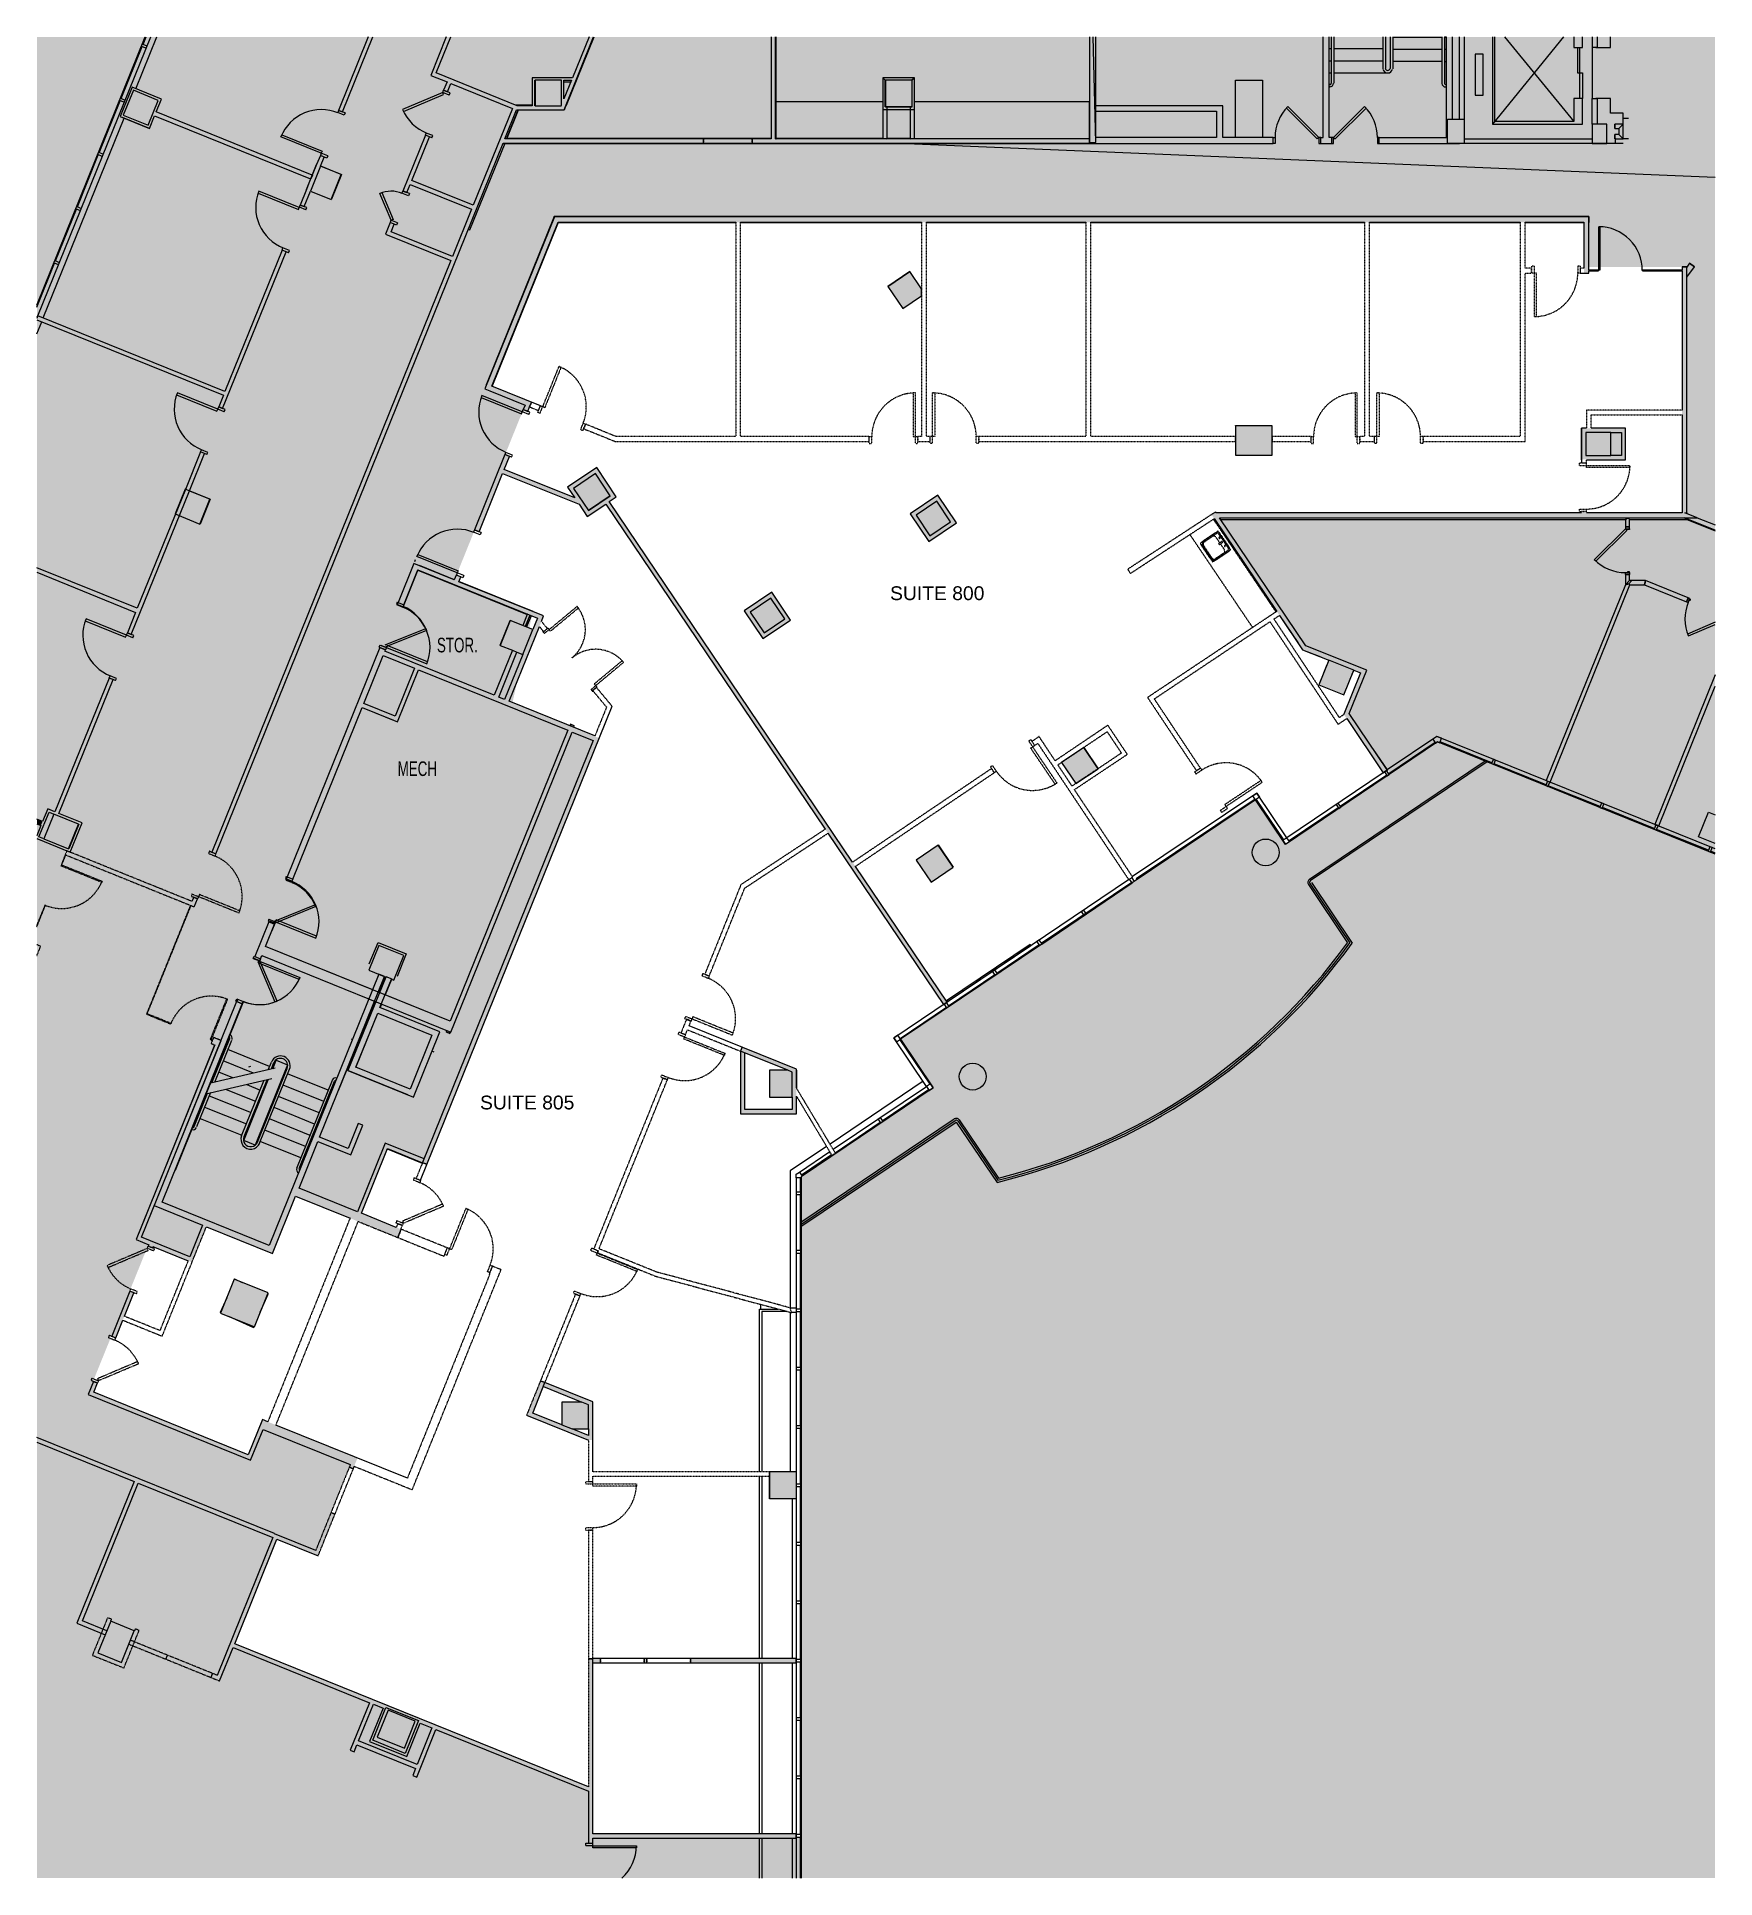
# Model space of a CAD drawing. Header units: inches. Extents: x 301 to 1681, y -483 to 1030.
import ezdxf

# ---------------------------------------------------------------- set-up
doc = ezdxf.new("R2010")
doc.units = ezdxf.units.IN
doc.header["$MEASUREMENT"] = 0
doc.linetypes.add('Demolished', pattern=[0.1875, 0.125, -0.0625])
doc.layers.get('DefPoints').update_dxf_attribs({"lineweight": 9})
for name, color, linetype, lineweight in [('8th floor - 800-805 background_dwg', 8, 'Continuous', 9), ('A-Area-Sqft', 50, 'Continuous', 20), ('A-COLS', 52, 'Continuous', 13), ('A-DETL-GENF', 92, 'Continuous', 9), ('A-DETL-THIN', 151, 'Continuous', 13), ('A-DOOR', 31, 'Continuous', 13), ('A-DOOR-FRAM', 31, 'Continuous', 20), ('A-Flor-Case-Exst', 7, 'Continuous', 9), ('A-WALL', 113, 'Continuous', 13), ('A-Wall-Bldg', 7, 'Continuous', 9), ('A-Wall-Exst', 7, 'Continuous', 9), ('A-WALL-PATT', 111, 'Continuous', 13), ('G-ANNO-TEXT', 231, 'Continuous', 9), ('I-WALL', 2, 'Continuous', 13), ('P-SANR-FIXT', 6, 'Demolished', 9), ('Q-CASE', 31, 'Demolished', 9)]:
    doc.layers.add(name, color=color, linetype=linetype, lineweight=lineweight)
doc.styles.add('Arial Narrow', font='ARIALN.TTF', dxfattribs={"width": 0.8, "height": 12})
doc.styles.add('Swis721 Lt BT', font='swissl.ttf', dxfattribs={"height": 11.352851})

msp = doc.modelspace()

# ---------------------------------------------------------------- texts
at = {"layer": 'G-ANNO-TEXT', "color": 7, "char_height": 11.35, "width": 86.112, "attachment_point": 1, "line_spacing_factor": 1.00667, "style": 'Swis721 Lt BT'}
for s, insert in [('SUITE 800', (1002.7, 578.6)), ('SUITE 805', (665.7, 160))]:
    msp.add_mtext(s, dxfattribs=dict(at, insert=insert))

# ---------------------------------------------------------------- blocks, each defined once
blk = doc.blocks.new('Single Flush - OTJ_SOLIDFLUSH_ALUM-4827087-FIRST FLOOR DEMOLITION')
at = {"layer": 'A-DOOR', "color": 8, "lineweight": 20}
for p, q in [((16.15625, -1.75), (17.90625, -1.75)), ((16.15625, -37.5625), (16.15625, -1.75)), ((17.90625, -1.75), (17.90625, -37.5625)), ((17.90625, -37.5625), (16.15625, -37.5625))]:
    blk.add_line(p, q, dxfattribs=at)
at = {"layer": 'A-DOOR', "lineweight": 9}
blk.add_arc((17.90625, -1.75), 35.8125, 179.5, 270, dxfattribs=at)
at = {"layer": 'A-DOOR-FRAM', "color": 8}
for p, q in [((-20, 4), (-20, -1.75)), ((-20, 4), (-18, 4)), ((-18, 4), (-18, -1.75)), ((18.000004, 4), (18.000004, -1.75)), ((18.000004, 4), (20.000004, 4)), ((20.000004, 4), (20.000004, -1.75)), ((-20, -1.75), (-18, -1.75)), ((18.000004, -1.75), (20.000004, -1.75))]:
    blk.add_line(p, q, dxfattribs=at)
blk = doc.blocks.new('Single Flush - OTJ_SOLIDFLUSH_ALUM-4827086-FIRST FLOOR DEMOLITION')
at = {"layer": 'A-DOOR', "color": 8, "lineweight": 20}
for p, q in [((16.15625, 37.5625), (16.15625, 1.75)), ((17.90625, 37.5625), (16.15625, 37.5625)), ((17.90625, 1.75), (17.90625, 37.5625)), ((16.15625, 1.75), (17.90625, 1.75))]:
    blk.add_line(p, q, dxfattribs=at)
at = {"layer": 'A-DOOR', "lineweight": 9}
blk.add_arc((17.90625, 1.75), 35.8125, 90, 180.5, dxfattribs=at)
at = {"layer": 'A-DOOR-FRAM', "color": 8}
for p, q in [((-20, -4), (-20, 1.75)), ((-20, 1.75), (-18, 1.75)), ((-18, -4), (-18, 1.75)), ((18.000004, -4), (18.000004, 1.75)), ((18.000004, 1.75), (20.000004, 1.75)), ((20.000004, -4), (20.000004, 1.75)), ((-20, -4), (-18, -4)), ((18.000004, -4), (20.000004, -4))]:
    blk.add_line(p, q, dxfattribs=at)
blk = doc.blocks.new('Single Flush - OTJ_SOLIDFLUSH_ALUM 2_-4914806-FIRST FLOOR DEMOLITION')
at = {"layer": 'A-DOOR', "color": 8, "lineweight": 20}
for p, q in [((-6.2, -17.4), (10.7, -0.5)), ((11.9, -1.8), (-4.9, -18.6)), ((10.7, -0.5), (11.9, -1.8)), ((-4.9, -18.6), (-6.2, -17.4))]:
    blk.add_line(p, q, dxfattribs=at)
at = {"layer": 'A-DOOR', "lineweight": 9}
blk.add_arc((11.9, -1.8), 23.8, 179.5, 225, dxfattribs=at)
at = {"layer": 'A-DOOR-FRAM', "color": 8}
for p, q in [((-14, 4), (-14, -1.8)), ((-14, 4), (-12, 4)), ((-12, 4), (-12, -1.8)), ((12, 4), (12, -1.8)), ((12, 4), (14, 4)), ((14, 4), (14, -1.8)), ((-14, -1.8), (-12, -1.8)), ((12, -1.8), (14, -1.8))]:
    blk.add_line(p, q, dxfattribs=at)
blk = doc.blocks.new('Single Flush - OTJ_SOLIDFLUSH_ALUM-4852181-FIRST FLOOR DEMOLITION')
at = {"layer": 'A-DOOR', "color": 8, "lineweight": 20}
for p, q in [((-7.4, 27.1), (-8.7, 25.8)), ((-8.7, 25.8), (16.7, 0.5)), ((17.9, 1.7), (-7.4, 27.1)), ((16.7, 0.5), (17.9, 1.7))]:
    blk.add_line(p, q, dxfattribs=at)
at = {"layer": 'A-DOOR', "lineweight": 9}
blk.add_arc((17.9, 1.7), 35.8, 135, 180.5, dxfattribs=at)
at = {"layer": 'A-DOOR-FRAM', "color": 8}
for p, q in [((-20, -4), (-20, 1.7)), ((-20, 1.7), (-18, 1.7)), ((-18, -4), (-18, 1.7)), ((18, -4), (18, 1.7)), ((18, 1.7), (20, 1.7)), ((20, -4), (20, 1.7)), ((-20, -4), (-18, -4)), ((18, -4), (20, -4))]:
    blk.add_line(p, q, dxfattribs=at)
blk = doc.blocks.new('Single Flush - OTJ_SOLIDFLUSH_ALUM-V1-FIRST FLOOR DEMOLITION')
at = {"layer": 'A-DOOR', "color": 50, "linetype": 'Demolished', "lineweight": 20}
for p, q in [((16.15625, 37.5625), (16.15625, 1.75)), ((17.90625, 37.5625), (16.15625, 37.5625)), ((17.90625, 1.75), (17.90625, 37.5625)), ((16.15625, 1.75), (17.90625, 1.75))]:
    blk.add_line(p, q, dxfattribs=at)
at = {"layer": 'A-DOOR', "color": 7, "linetype": 'Demolished', "lineweight": 9}
blk.add_arc((17.90625, 1.75), 35.8125, 90, 180.5, dxfattribs=at)
at = {"layer": 'A-DOOR-FRAM', "color": 50, "linetype": 'Demolished'}
for p, q in [((-20, -4), (-20, 1.75)), ((-20, 1.75), (-18, 1.75)), ((-18, -4), (-18, 1.75)), ((18.000004, -4), (18.000004, 1.75)), ((18.000004, 1.75), (20.000004, 1.75)), ((20.000004, -4), (20.000004, 1.75)), ((-20, -4), (-18, -4)), ((18.000004, -4), (20.000004, -4))]:
    blk.add_line(p, q, dxfattribs=at)
blk = doc.blocks.new('Single Flush - OTJ_SOLIDFLUSH_ALUM-V2-FIRST FLOOR DEMOLITION')
at = {"layer": 'A-DOOR', "color": 8, "lineweight": 20}
for p, q in [((16.15625, -1.75), (17.90625, -1.75)), ((16.15625, -37.5625), (16.15625, -1.75)), ((17.90625, -1.75), (17.90625, -37.5625)), ((17.90625, -37.5625), (16.15625, -37.5625))]:
    blk.add_line(p, q, dxfattribs=at)
at = {"layer": 'A-DOOR', "lineweight": 9}
blk.add_arc((17.90625, -1.75), 35.8125, 221.830832721, 270, dxfattribs=at)
at = {"layer": 'A-DOOR-FRAM', "color": 8}
for p, q in [((18.000004, 4), (18.000004, -1.75)), ((18.000004, 4), (20.000004, 4)), ((20.000004, 4), (20.000004, -1.75)), ((18.000004, -1.75), (20.000004, -1.75))]:
    blk.add_line(p, q, dxfattribs=at)
blk = doc.blocks.new('Single Flush - OTJ_SOLIDFLUSH_ALUM-V3-FIRST FLOOR DEMOLITION')
at = {"layer": 'A-DOOR', "color": 50, "linetype": 'Demolished', "lineweight": 20}
for p, q in [((16.15625, -1.75), (17.90625, -1.75)), ((16.15625, -37.5625), (16.15625, -1.75)), ((17.90625, -1.75), (17.90625, -37.5625)), ((17.90625, -37.5625), (16.15625, -37.5625))]:
    blk.add_line(p, q, dxfattribs=at)
at = {"layer": 'A-DOOR', "color": 7, "linetype": 'Demolished', "lineweight": 9}
blk.add_arc((17.90625, -1.75), 35.8125, 179.5, 270, dxfattribs=at)
at = {"layer": 'A-DOOR-FRAM', "color": 50, "linetype": 'Demolished'}
for p, q in [((-20, 4), (-20, -1.75)), ((-20, 4), (-18, 4)), ((-18, 4), (-18, -1.75)), ((18.000004, 4), (18.000004, -1.75)), ((18.000004, 4), (20.000004, 4)), ((20.000004, 4), (20.000004, -1.75)), ((-20, -1.75), (-18, -1.75)), ((18.000004, -1.75), (20.000004, -1.75))]:
    blk.add_line(p, q, dxfattribs=at)
blk = doc.blocks.new('Single Glass Door - 36_ x 84_-4822332-FIRST FLOOR DEMOLITION')
at = {"layer": 'A-DOOR', "color": 50, "linetype": 'Demolished', "lineweight": 20}
for p, q in [((16.90625, 36.0625), (16.90625, 0.25)), ((17.90625, 36.0625), (16.90625, 36.0625)), ((17.90625, 0.25), (17.90625, 36.0625)), ((16.90625, 0.25), (17.90625, 0.25))]:
    blk.add_line(p, q, dxfattribs=at)
at = {"layer": 'A-DOOR', "color": 7, "linetype": 'Demolished', "lineweight": 9}
blk.add_arc((17.90625, 0.25), 35.8125, 90, 180.5, dxfattribs=at)
blk = doc.blocks.new('Single Glass Door - 36_ x 84_-4822611-FIRST FLOOR DEMOLITION')
at = {"layer": 'A-DOOR', "color": 50, "linetype": 'Demolished', "lineweight": 20}
for p, q in [((16.90625, -0.25), (17.90625, -0.25)), ((16.90625, -36.0625), (16.90625, -0.25)), ((17.90625, -0.25), (17.90625, -36.0625)), ((17.90625, -36.0625), (16.90625, -36.0625))]:
    blk.add_line(p, q, dxfattribs=at)
at = {"layer": 'A-DOOR', "color": 7, "linetype": 'Demolished', "lineweight": 9}
blk.add_arc((17.90625, -0.25), 35.8125, 179.5, 270, dxfattribs=at)
blk = doc.blocks.new('Single Flush - OTJ_SOLIDFLUSH_ALUM-V4-FIRST FLOOR DEMOLITION')
at = {"layer": 'A-DOOR', "color": 50, "linetype": 'Demolished', "lineweight": 20}
for p, q in [((-7.4, 27.1), (-8.7, 25.8)), ((-8.7, 25.8), (16.7, 0.5)), ((17.9, 1.7), (-7.4, 27.1)), ((16.7, 0.5), (17.9, 1.7))]:
    blk.add_line(p, q, dxfattribs=at)
at = {"layer": 'A-DOOR', "color": 7, "linetype": 'Demolished', "lineweight": 9}
blk.add_arc((17.9, 1.7), 35.8, 135, 180.5, dxfattribs=at)
at = {"layer": 'A-DOOR-FRAM', "color": 50, "linetype": 'Demolished'}
for p, q in [((-20, -4), (-20, 1.7)), ((-20, 1.7), (-18, 1.7)), ((-18, -4), (-18, 1.7)), ((18, -4), (18, 1.7)), ((18, 1.7), (20, 1.7)), ((20, -4), (20, 1.7)), ((-20, -4), (-18, -4)), ((18, -4), (20, -4))]:
    blk.add_line(p, q, dxfattribs=at)
blk = doc.blocks.new('Rectangular Column - 24_ x 24_-4979499-FIRST FLOOR DEMOLITION')
at = {"layer": 'A-COLS', "lineweight": 9}
blk.add_hatch(color=7, dxfattribs=at).paths.add_polyline_path([(-12, -12), (12, -12), (12, 12), (-12, 12), (-12, 4.3)], flags=0)
at = {"layer": 'A-COLS', "color": 8, "lineweight": 20}
for p, q in [((12, 12), (-12, 12)), ((-12, 12), (-12, -12)), ((12, -12), (12, 12)), ((-12, -12), (12, -12))]:
    blk.add_line(p, q, dxfattribs=at)
blk = doc.blocks.new('Rectangular Column - 22X22-4979500-FIRST FLOOR DEMOLITION')
at = {"layer": 'A-COLS', "lineweight": 9}
blk.add_hatch(color=7, dxfattribs=at).paths.add_polyline_path([(-11, -10.7), (-11, -11), (11, -11), (11, 11), (-11, 11)], flags=0)
at = {"layer": 'A-COLS', "color": 8, "lineweight": 20}
for p, q in [((11, 11), (-11, 11)), ((-11, 11), (-11, -11)), ((11, -11), (11, 11)), ((-11, -11), (11, -11))]:
    blk.add_line(p, q, dxfattribs=at)
blk = doc.blocks.new('Single Flush - OTJ_SOLIDFLUSH_ALUM-5004356-FIRST FLOOR DEMOLITION')
at = {"layer": 'A-DOOR', "color": 8, "lineweight": 20}
for p, q in [((16.15625, -2.5), (17.90625, -2.5)), ((16.15625, -38.3125), (16.15625, -2.5)), ((17.90625, -2.5), (17.90625, -38.3125)), ((17.90625, -38.3125), (16.15625, -38.3125))]:
    blk.add_line(p, q, dxfattribs=at)
at = {"layer": 'A-DOOR', "lineweight": 9}
blk.add_arc((17.90625, -2.5), 35.8125, 179.5, 270, dxfattribs=at)
at = {"layer": 'A-DOOR-FRAM', "color": 8}
for p, q in [((-20, 3.25), (-20, -2.5)), ((-20, 3.25), (-18, 3.25)), ((-18, 3.25), (-18, -2.5)), ((18.000004, 3.25), (18.000004, -2.5)), ((18.000004, 3.25), (20.000004, 3.25)), ((20.000004, 3.25), (20.000004, -2.5)), ((-20, -2.5), (-18, -2.5)), ((18.000004, -2.5), (20.000004, -2.5))]:
    blk.add_line(p, q, dxfattribs=at)
blk = doc.blocks.new('Single Flush - OTJ_SOLIDFLUSH_ALUM-5004367-FIRST FLOOR DEMOLITION')
at = {"layer": 'A-DOOR', "color": 8, "lineweight": 20}
for p, q in [((16.15625, 38.3125), (16.15625, 2.5)), ((17.90625, 38.3125), (16.15625, 38.3125)), ((17.90625, 2.5), (17.90625, 38.3125)), ((16.15625, 2.5), (17.90625, 2.5))]:
    blk.add_line(p, q, dxfattribs=at)
at = {"layer": 'A-DOOR', "lineweight": 9}
blk.add_arc((17.90625, 2.5), 35.8125, 90, 180.5, dxfattribs=at)
at = {"layer": 'A-DOOR-FRAM', "color": 8}
for p, q in [((-20, -3.25), (-20, 2.5)), ((-20, 2.5), (-18, 2.5)), ((-18, -3.25), (-18, 2.5)), ((18.000004, -3.25), (18.000004, 2.5)), ((18.000004, 2.5), (20.000004, 2.5)), ((20.000004, -3.25), (20.000004, 2.5)), ((-20, -3.25), (-18, -3.25)), ((18.000004, -3.25), (20.000004, -3.25))]:
    blk.add_line(p, q, dxfattribs=at)
blk = doc.blocks.new('Single Flush - OTJ_SOLIDFLUSH_ALUM-5004421-FIRST FLOOR DEMOLITION')
at = {"layer": 'A-DOOR', "color": 8, "lineweight": 20}
for p, q in [((16.15625, -2), (17.90625, -2)), ((16.15625, -37.8125), (16.15625, -2)), ((17.90625, -2), (17.90625, -37.8125)), ((17.90625, -37.8125), (16.15625, -37.8125))]:
    blk.add_line(p, q, dxfattribs=at)
at = {"layer": 'A-DOOR', "lineweight": 9}
blk.add_arc((17.90625, -2), 35.8125, 179.5, 270, dxfattribs=at)
at = {"layer": 'A-DOOR-FRAM', "color": 8}
for p, q in [((-20, 3.75), (-20, -2)), ((-20, 3.75), (-18, 3.75)), ((-18, 3.75), (-18, -2)), ((18.000004, 3.75), (18.000004, -2)), ((18.000004, 3.75), (20.000004, 3.75)), ((20.000004, 3.75), (20.000004, -2)), ((-20, -2), (-18, -2)), ((18.000004, -2), (20.000004, -2))]:
    blk.add_line(p, q, dxfattribs=at)
blk = doc.blocks.new('Single Flush - OTJ_SOLIDFLUSH_ALUM-5004453-FIRST FLOOR DEMOLITION')
at = {"layer": 'A-DOOR', "color": 8, "lineweight": 20}
for p, q in [((16.15625, 37.8125), (16.15625, 2)), ((17.90625, 37.8125), (16.15625, 37.8125)), ((17.90625, 2), (17.90625, 37.8125)), ((16.15625, 2), (17.90625, 2))]:
    blk.add_line(p, q, dxfattribs=at)
at = {"layer": 'A-DOOR', "lineweight": 9}
blk.add_arc((17.90625, 2), 35.8125, 90, 180.5, dxfattribs=at)
at = {"layer": 'A-DOOR-FRAM', "color": 8}
for p, q in [((-20, -3.75), (-20, 2)), ((-20, 2), (-18, 2)), ((-18, -3.75), (-18, 2)), ((18.000004, -3.75), (18.000004, 2)), ((18.000004, 2), (20.000004, 2)), ((20.000004, -3.75), (20.000004, 2)), ((-20, -3.75), (-18, -3.75)), ((18.000004, -3.75), (20.000004, -3.75))]:
    blk.add_line(p, q, dxfattribs=at)
blk = doc.blocks.new('Single Flush - OTJ_SOLIDFLUSH_ALUM-V5-FIRST FLOOR DEMOLITION')
at = {"layer": 'A-DOOR', "color": 50, "linetype": 'Demolished', "lineweight": 20}
for p, q in [((16.15625, -2), (17.90625, -2)), ((16.15625, -37.8125), (16.15625, -2)), ((17.90625, -2), (17.90625, -37.8125)), ((17.90625, -37.8125), (16.15625, -37.8125))]:
    blk.add_line(p, q, dxfattribs=at)
at = {"layer": 'A-DOOR', "color": 7, "linetype": 'Demolished', "lineweight": 9}
blk.add_arc((17.90625, -2), 35.8125, 179.5, 270, dxfattribs=at)
at = {"layer": 'A-DOOR-FRAM', "color": 50, "linetype": 'Demolished'}
for p, q in [((-20, 3.75), (-20, -2)), ((-20, 3.75), (-18, 3.75)), ((-18, 3.75), (-18, -2)), ((18.000004, 3.75), (18.000004, -2)), ((18.000004, 3.75), (20.000004, 3.75)), ((20.000004, 3.75), (20.000004, -2)), ((-20, -2), (-18, -2)), ((18.000004, -2), (20.000004, -2))]:
    blk.add_line(p, q, dxfattribs=at)
blk = doc.blocks.new('Single Flush - OTJ_SOLIDFLUSH_ALUM-V6-FIRST FLOOR DEMOLITION')
at = {"layer": 'A-DOOR', "color": 50, "linetype": 'Demolished', "lineweight": 20}
for p, q in [((16.15625, 37.8125), (16.15625, 2)), ((17.90625, 37.8125), (16.15625, 37.8125)), ((17.90625, 2), (17.90625, 37.8125)), ((16.15625, 2), (17.90625, 2))]:
    blk.add_line(p, q, dxfattribs=at)
at = {"layer": 'A-DOOR', "color": 7, "linetype": 'Demolished', "lineweight": 9}
blk.add_arc((17.90625, 2), 35.8125, 90, 180.5, dxfattribs=at)
at = {"layer": 'A-DOOR-FRAM', "color": 50, "linetype": 'Demolished'}
for p, q in [((-20, -3.75), (-20, 2)), ((-20, 2), (-18, 2)), ((-18, -3.75), (-18, 2)), ((18.000004, -3.75), (18.000004, 2)), ((18.000004, 2), (20.000004, 2)), ((20.000004, -3.75), (20.000004, 2)), ((-20, -3.75), (-18, -3.75)), ((18.000004, -3.75), (20.000004, -3.75))]:
    blk.add_line(p, q, dxfattribs=at)
blk = doc.blocks.new('Single Flush - OTJ_SOLIDFLUSH_ALUM-5212879-FIRST FLOOR DEMOLITION')
at = {"layer": 'A-DOOR', "color": 50, "linetype": 'Demolished', "lineweight": 20}
for p, q in [((-7.4, 27.3), (-8.7, 26.1)), ((-8.7, 26.1), (16.7, 0.8)), ((17.9, 2), (-7.4, 27.3)), ((16.7, 0.8), (17.9, 2))]:
    blk.add_line(p, q, dxfattribs=at)
at = {"layer": 'A-DOOR', "color": 7, "linetype": 'Demolished', "lineweight": 9}
blk.add_arc((17.9, 2), 35.8, 135, 180.5, dxfattribs=at)
at = {"layer": 'A-DOOR-FRAM', "color": 50, "linetype": 'Demolished'}
for p, q in [((-20, -3.8), (-20, 2)), ((-20, 2), (-18, 2)), ((-18, -3.8), (-18, 2)), ((18, -3.8), (18, 2)), ((18, 2), (20, 2)), ((20, -3.8), (20, 2)), ((-20, -3.8), (-18, -3.8)), ((18, -3.8), (20, -3.8))]:
    blk.add_line(p, q, dxfattribs=at)
blk = doc.blocks.new('Single Flush - OTJ_SOLIDFLUSH_ALUM-5004866-FIRST FLOOR DEMOLITION')
at = {"layer": 'A-DOOR', "color": 50, "linetype": 'Demolished', "lineweight": 20}
for p, q in [((16.15625, -3.625), (17.90625, -3.625)), ((16.15625, -39.4375), (16.15625, -3.625)), ((17.90625, -3.625), (17.90625, -39.4375)), ((17.90625, -39.4375), (16.15625, -39.4375))]:
    blk.add_line(p, q, dxfattribs=at)
at = {"layer": 'A-DOOR', "color": 7, "linetype": 'Demolished', "lineweight": 9}
blk.add_arc((17.90625, -3.625), 35.8125, 179.5, 270, dxfattribs=at)
at = {"layer": 'A-DOOR-FRAM', "color": 50, "linetype": 'Demolished'}
for p, q in [((-20, 2.125), (-20, -3.625)), ((-20, 2.125), (-18, 2.125)), ((-18, 2.125), (-18, -3.625)), ((18.000004, 2.125), (18.000004, -3.625)), ((18.000004, 2.125), (20.000004, 2.125)), ((20.000004, 2.125), (20.000004, -3.625)), ((-20, -3.625), (-18, -3.625)), ((18.000004, -3.625), (20.000004, -3.625))]:
    blk.add_line(p, q, dxfattribs=at)
blk = doc.blocks.new('Double Flush - Int-F-WDMF-60_ x 84_-5004905-FIRST FLOOR DEMOLITION')
at = {"layer": 'A-DOOR', "color": 50, "linetype": 'Demolished', "lineweight": 20}
for p, q in [((-29.90625, 32.3125), (-28.15625, 32.3125)), ((-29.90625, 2.5), (-29.90625, 32.3125)), ((-28.15625, 32.3125), (-28.15625, 2.5)), ((28.15625, 32.3125), (28.15625, 2.5)), ((29.90625, 32.3125), (28.15625, 32.3125)), ((29.90625, 2.5), (29.90625, 32.3125)), ((-28.15625, 2.5), (-29.90625, 2.5)), ((28.15625, 2.5), (29.90625, 2.5))]:
    blk.add_line(p, q, dxfattribs=at)
at = {"layer": 'A-DOOR', "color": 7, "linetype": 'Demolished', "lineweight": 9}
for centre, start, end in [((-29.90625, 2.5), 359.5, 90), ((29.90625, 2.5), 90, 180.5)]:
    blk.add_arc(centre, 29.8125, start, end, dxfattribs=at)
at = {"layer": 'A-DOOR-FRAM', "color": 50, "linetype": 'Demolished'}
for p, q in [((-32, 2.5), (-30, 2.5)), ((-32, 2.5), (-32, 2)), ((-32, 2), (-31.5, 2)), ((-31.5, -2), (-31.5, 2)), ((-30, -2.5), (-30, 2.5)), ((30.000004, -2.5), (30.000004, 2.5)), ((30.000004, 2.5), (32.000004, 2.5)), ((31.500004, 2), (32.000004, 2)), ((31.500004, -2), (31.500004, 2)), ((32.000004, 2.5), (32.000004, 2)), ((-32, -2), (-31.5, -2)), ((-32, -2.5), (-32, -2)), ((-32, -2.5), (-30, -2.5)), ((30.000004, -2.5), (32.000004, -2.5)), ((31.500004, -2), (32.000004, -2)), ((32.000004, -2.5), (32.000004, -2))]:
    blk.add_line(p, q, dxfattribs=at)
blk = doc.blocks.new('Single Glass Door - 36_ x 96_-5033586-FIRST FLOOR DEMOLITION')
at = {"layer": 'A-DOOR', "color": 8, "lineweight": 20}
for p, q in [((16.90625, -0.25), (17.90625, -0.25)), ((16.90625, -36.0625), (16.90625, -0.25)), ((17.90625, -0.25), (17.90625, -36.0625)), ((17.90625, -36.0625), (16.90625, -36.0625))]:
    blk.add_line(p, q, dxfattribs=at)
at = {"layer": 'A-DOOR', "lineweight": 9}
blk.add_arc((17.90625, -0.25), 35.8125, 179.5, 270, dxfattribs=at)
blk = doc.blocks.new('C-Counter Top1 - 24_ Depth-5034348-FIRST FLOOR DEMOLITION')
at = {"layer": 'Q-CASE', "color": 7}
for p, q in [((45.1, -0.8), (-46.8, -0.8)), ((-47.1, -24), (45, -24))]:
    blk.add_line(p, q, dxfattribs=at)
blk = doc.blocks.new('P-Sink-Rectangular - PSR1918-3060176-FIRST FLOOR DEMOLITION')
at = {"layer": 'P-SANR-FIXT', "color": 7}
for p, q in [((-9.5, 5), (-9.3, 8.5)), ((-9.5, 5), (-9.3, 5)), ((-9.5, -5), (-9.5, 5)), ((-9.1, 8.5), (-9.3, 5)), ((-9.3, 5), (-9.3, -5)), ((-9, 8.8), (-5.5, 9)), ((-5.5, 8.8), (-9, 8.6)), ((-8.5, 5), (-8.4, 7)), ((-8.5, -5), (-8.5, 5)), ((-8.3, -5.5), (-8.3, 2.5)), ((-8.3, -5.5), (-8.3, 2.5)), ((-7.5, 7.9), (-5.5, 8)), ((-6.2, 4.6), (-0.5, 4.6)), ((-6.2, 4.6), (-0.5, 4.6)), ((-5.5, 9), (5.5, 9)), ((-5.5, 9), (-5.5, 8.8)), ((5.5, 8.8), (-5.5, 8.8)), ((-5.5, 8), (5.5, 8)), ((0.5, 4.6), (6.3, 4.6)), ((0.5, 4.6), (6.3, 4.6)), ((5.5, 9), (9, 8.8)), ((5.5, 9), (5.5, 8.8)), ((9, 8.6), (5.5, 8.8)), ((5.5, 8), (7.5, 7.9)), ((8.3, 2.5), (8.3, -5.5)), ((8.3, 2.5), (8.3, -5.5)), ((8.4, 7), (8.5, 5)), ((8.5, 5), (8.5, -5)), ((9.3, 5), (9.1, 8.5)), ((9.3, 8.5), (9.5, 5)), ((9.3, -5), (9.3, 5)), ((9.5, 5), (9.3, 5)), ((9.5, 5), (9.5, -5)), ((-9.5, -5), (-9.3, -5)), ((-9.3, -8.5), (-9.5, -5)), ((-9.3, -5), (-9.1, -8.5)), ((-9, -8.6), (-5.5, -8.8)), ((-5.5, -9), (-9, -8.8)), ((-8.4, -7), (-8.5, -5)), ((-5.5, -8), (-7.5, -7.9)), ((6.3, -7.6), (-6.2, -7.6)), ((6.3, -7.6), (-6.2, -7.6)), ((5.5, -8), (-5.5, -8)), ((-5.5, -9), (-5.5, -8.8)), ((-5.5, -8.8), (5.5, -8.8)), ((5.5, -9), (-5.5, -9)), ((7.5, -7.9), (5.5, -8)), ((5.5, -8.8), (9, -8.6)), ((5.5, -9), (5.5, -8.8)), ((9, -8.8), (5.5, -9)), ((8.5, -5), (8.4, -7)), ((9.1, -8.5), (9.3, -5)), ((9.5, -5), (9.3, -8.5)), ((9.5, -5), (9.3, -5))]:
    blk.add_line(p, q, dxfattribs=at)
at = {"layer": 'P-SANR-FIXT', "color": 7, "flags": 128}
for points in [[(-0.5, 7), (-0.5, 7), (-0.5, 7), (-0.5, 7), (-0.5, 6.9), (-0.5, 6.9), (-0.5, 6.9), (-0.5, 6.9), (-0.5, 6.9), (-0.5, 6.8), (-0.5, 6.8), (-0.5, 6.8), (-0.5, 6.7), (-0.5, 6.7), (-0.5, 6.7), (-0.5, 6.6), (-0.5, 6.6), (-0.5, 6.5), (-0.5, 6.5), (-0.5, 6.4), (-0.5, 6.4), (-0.5, 6.3), (-0.5, 6.2), (-0.5, 6.2), (-0.5, 6.1), (-0.5, 6), (-0.5, 6), (-0.5, 5.9), (-0.5, 5.8), (-0.5, 5.8), (-0.5, 5.7), (-0.5, 5.6), (-0.5, 5.5), (-0.5, 5.5), (-0.5, 5.4), (-0.5, 5.3), (-0.5, 5.2), (-0.5, 5.1), (-0.5, 5.1), (-0.5, 5), (-0.5, 4.9), (-0.5, 4.8), (-0.5, 4.7), (-0.5, 4.7), (-0.5, 4.6), (-0.5, 4.5), (-0.5, 4.4), (-0.5, 4.4), (-0.5, 4.3), (-0.5, 4.2), (-0.5, 4.1), (-0.5, 4.1), (-0.5, 4), (-0.5, 3.9), (-0.5, 3.9), (-0.5, 3.8), (-0.5, 3.7), (-0.5, 3.7), (-0.5, 3.6), (-0.5, 3.5), (-0.5, 3.5), (-0.5, 3.4), (-0.5, 3.4), (-0.5, 3.3), (-0.5, 3.3), (-0.5, 3.3), (-0.5, 3.2), (-0.5, 3.2), (-0.5, 3.1), (-0.5, 3.1), (-0.5, 3.1), (-0.5, 3.1), (-0.5, 3), (-0.5, 3), (-0.5, 3), (-0.5, 3), (-0.5, 3), (-0.5, 3), (-0.5, 3), (-0.5, 3)], [(0.5, 3), (0.5, 3), (0.5, 3), (0.5, 3), (0.5, 3), (0.5, 3), (0.5, 3), (0.5, 3), (0.5, 3.1), (0.5, 3.1), (0.5, 3.1), (0.5, 3.2), (0.5, 3.2), (0.5, 3.2), (0.5, 3.3), (0.5, 3.3), (0.5, 3.4), (0.5, 3.4), (0.5, 3.5), (0.5, 3.5), (0.5, 3.6), (0.5, 3.6), (0.5, 3.7), (0.5, 3.8), (0.5, 3.8), (0.5, 3.9), (0.5, 4), (0.5, 4), (0.5, 4.1), (0.5, 4.2), (0.5, 4.2), (0.5, 4.3), (0.5, 4.4), (0.5, 4.5), (0.5, 4.5), (0.5, 4.6), (0.5, 4.7), (0.5, 4.8), (0.5, 4.9), (0.5, 4.9), (0.5, 5), (0.5, 5.1), (0.5, 5.2), (0.5, 5.3), (0.5, 5.3), (0.5, 5.4), (0.5, 5.5), (0.5, 5.6), (0.5, 5.7), (0.5, 5.7), (0.5, 5.8), (0.5, 5.9), (0.5, 5.9), (0.5, 6), (0.5, 6.1), (0.5, 6.1), (0.5, 6.2), (0.5, 6.3), (0.5, 6.3), (0.5, 6.4), (0.5, 6.4), (0.5, 6.5), (0.5, 6.5), (0.5, 6.6), (0.5, 6.6), (0.5, 6.7), (0.5, 6.7), (0.5, 6.8), (0.5, 6.8), (0.5, 6.8), (0.5, 6.9), (0.5, 6.9), (0.5, 6.9), (0.5, 6.9), (0.5, 6.9), (0.5, 6.9), (0.5, 7), (0.5, 7), (0.5, 7), (0.5, 7)]]:
    blk.add_lwpolyline(points, dxfattribs=at)
at = {"layer": 'P-SANR-FIXT', "color": 7}
for centre, radius, start, end in [((-9, 8.5), 0.371, 92.5667, 177.4333), ((-9, 8.5), 0.156, 92.5667, 177.4333), ((-7.4, 6.9), 0.995, 92.5667, 177.4333), ((-6.2, 2.5), 2.1, 90, 180), ((-6.2, 2.5), 2.1, 90, 180), ((-6.2, 2.5), 2.1, 160.0288, 180), ((-6.2, 2.5), 2.1, 115.0288, 154.9712), ((-6.2, 2.5), 2.1, 90, 109.9712), ((-4, 6.8), 0.5, 360, 180), ((-4, 6.8), 0.5, 135, 165), ((-4, 6.8), 0.5, 135, 165), ((-4, 6.8), 0.5, 180, 360), ((-4, 6.8), 0.5, 180, 270), ((-4, 6.8), 0.5, 180, 270), ((-4, 6.8), 0.5, 195, 240), ((-4, 6.8), 0.5, 195, 240), ((-4, 6.8), 0.5, 60, 120), ((-4, 6.8), 0.5, 60, 120), ((-4, 6.8), 0.5, 75, 105), ((-4, 6.8), 0.5, 75, 105), ((-4, 6.8), 0.5, 255, 270), ((-4, 6.8), 0.5, 255, 270), ((-4, 6.8), 0.5, 0, 45), ((-4, 6.8), 0.5, 15, 45), ((-4, 6.8), 0.5, 0, 45), ((-4, 6.8), 0.5, 15, 45), ((-4, 6.8), 0.5, 315, 360), ((-4, 6.8), 0.5, 315, 360), ((-4, 6.8), 0.5, 315, 345), ((-4, 6.8), 0.5, 315, 345), ((4, 6.8), 0.5, 360, 180), ((4, 6.8), 0.5, 135, 180), ((4, 6.8), 0.5, 135, 180), ((4, 6.8), 0.5, 165, 180), ((4, 6.8), 0.5, 165, 180), ((4, 6.8), 0.5, 180, 360), ((4, 6.8), 0.5, 180, 225), ((4, 6.8), 0.5, 180, 195), ((4, 6.8), 0.5, 180, 225), ((4, 6.8), 0.5, 180, 195), ((4, 6.8), 0.5, 135, 150), ((4, 6.8), 0.5, 135, 150), ((4, 6.8), 0.5, 210, 225), ((4, 6.8), 0.5, 210, 225), ((4, 6.8), 0.5, 0, 120), ((4, 6.8), 0.5, 0, 120), ((4, 6.8), 0.5, 240, 300), ((4, 6.8), 0.5, 240, 300), ((4, 6.8), 0.5, 75, 105), ((4, 6.8), 0.5, 75, 105), ((4, 6.8), 0.5, 255, 270), ((4, 6.8), 0.5, 255, 270), ((4, 6.8), 0.5, 30, 60), ((4, 6.8), 0.5, 30, 60), ((4, 6.8), 0.5, 315, 345), ((4, 6.8), 0.5, 315, 345), ((4, 6.8), 0.5, 315, 330), ((4, 6.8), 0.5, 315, 330), ((6.3, 2.5), 2.1, 70.0288, 90), ((6.3, 2.5), 2.1, 0, 90), ((6.3, 2.5), 2.1, 0, 90), ((6.3, 2.5), 2.1, 25.0288, 64.9712), ((7.4, 6.9), 0.995, 2.5667, 87.4333), ((6.3, 2.5), 2.1, 0, 19.9712), ((9, 8.5), 0.371, 2.5667, 87.4333), ((9, 8.5), 0.156, 2.5667, 87.4333), ((-9, -8.5), 0.371, 182.5667, 267.4333), ((-9, -8.5), 0.156, 182.5667, 267.4333), ((-7.4, -6.9), 0.995, 182.5667, 267.4333), ((-6.2, -5.5), 2.1, 180, 199.9712), ((-6.2, -5.5), 2.1, 180, 270), ((-6.2, -5.5), 2.1, 180, 270), ((-6.2, -5.5), 2.1, 205.0288, 244.9712), ((-6.2, -5.5), 2.1, 250.0288, 270), ((6.3, -5.5), 2.1, 270, 360), ((6.3, -5.5), 2.1, 270, 360), ((6.3, -5.5), 2.1, 270, 289.9712), ((6.3, -5.5), 2.1, 295.0288, 334.9712), ((7.4, -6.9), 0.995, 272.5667, 357.4333), ((6.3, -5.5), 2.1, 340.0288, 360), ((9, -8.5), 0.156, 272.5667, 357.4333), ((9, -8.5), 0.371, 272.5667, 357.4333)]:
    blk.add_arc(centre, radius, start, end, dxfattribs=at)
blk = doc.blocks.new('Rectangular Column - 30x30-5035444-FIRST FLOOR DEMOLITION')
at = {"layer": 'A-COLS', "lineweight": 9}
blk.add_hatch(color=7, dxfattribs=at).paths.add_polyline_path([(-15, -15), (15, -15), (15, 15), (-15, 15), (-15, -14.6)], flags=0)
at = {"layer": 'A-COLS', "color": 8, "lineweight": 20}
for p, q in [((15, 15), (-15, 15)), ((-15, 15), (-15, -15)), ((15, -15), (15, 15)), ((-15, -15), (15, -15))]:
    blk.add_line(p, q, dxfattribs=at)
blk = doc.blocks.new('8th floor - 800-805 background_dwg_C-Counter Top - ADJ HEIGHT 2_7_ D-4634555-FIRST FLOOR DEMOLITION-5243279-FIRST FLOOR DEMOLITION')
at = {"layer": 'Q-CASE', "color": 7, "linetype": 'Continuous'}
for p, q in [((40.5, 31), (-47.3, 31)), ((40.5, 0.7), (-47.3, 0.7))]:
    blk.add_line(p, q, dxfattribs=at)
blk = doc.blocks.new('8th floor - 800-805 background_dwg_C-Counter Top - ADJ HEIGHT 2_7_ D-4557805-FIRST FLOOR DEMOLITION-5243280-FIRST FLOOR DEMOLITION')
at = {"layer": 'Q-CASE', "color": 7, "linetype": 'Continuous'}
blk.add_line((96.6, 0.7), (-47.3, 0.7), dxfattribs=at)
at = {"layer": 'Q-CASE', "color": 7, "linetype": 'Continuous', "flags": 128}
blk.add_lwpolyline([(96.6, 0.6), (96.6, 0.7), (96.6, 31), (-47.3, 31)], dxfattribs=at)
blk = doc.blocks.new('8th floor - 800-805 background_dwg-4807125-FIRST FLOOR DEMOLITION')
at = {"layer": 'A-Wall-Bldg'}
h = blk.add_hatch(color=256, dxfattribs=at)
h.paths.add_polyline_path([(1317.5, 942.5), (1317.5, 947.5), (1276.1, 947.5), (1276.1, 973.5), (1171.7, 973.5), (1171.7, 1030.2), (1166.7, 1030.2), (1166.7, 942.5), (1308.7, 942.5)], flags=0)
h.paths.add_polyline_path([(1271, 947.5), (1171.7, 947.5), (1171.7, 969.1), (1271.1, 969.1), (1271, 948.1)], flags=0)
h = blk.add_hatch(color=256, dxfattribs=at)
h.paths.add_polyline_path([(1579.7, 942.5), (1579.7, 946.5), (1474.7, 946.5), (1474.7, 942.5), (1579.7, 942.5)], flags=0)
h.paths.add_polyline_path([(1460.7, 942.5), (1460.7, 947.5), (1404.7, 947.5), (1404.7, 942.5)], flags=0)
h.paths.add_polyline_path([(1583.7, 958.5), (1583.7, 958.5), (1583.7, 979.5), (1579.7, 979.5), (1579.7, 958.5)], flags=0)
h.paths.add_polyline_path([(1474.7, 962.5), (1474.7, 1030.2), (1470.7, 1030.2), (1470.7, 962.5), (1474.7, 962.5)], flags=0)
h.paths.add_polyline_path([(1583.7, 1021.5), (1583.7, 1030.2), (1579.7, 1030.2), (1579.7, 1021.5)], flags=0)
h = blk.add_hatch(color=256, dxfattribs=at)
h.paths.add_polyline_path([(1598.8, 942.5), (1598.8, 946.5), (1602.8, 946.5), (1603, 962.6), (1602.7, 962.7), (1602.6, 978.7), (1594.3, 979.5), (1583.7, 979.5), (1583.7, 958.5), (1591.7, 958.5), (1591.7, 942.5), (1594.7, 942.5)], flags=0)
h.paths.add_polyline_path([(1594.7, 1021.5), (1594.7, 1030.2), (1583.7, 1030.2), (1583.7, 1021.5)], flags=0)
h.paths.add_polyline_path([(1594.7, 1021.5), (1594.7, 1021.5), (1583.7, 1021.5)], flags=0)
for points in [[(710.7, 973.6), (711, 973.6), (711, 994.6), (710.7, 994.6), (710.7, 973.6)], [(998.7, 972.6), (999, 972.6), (999, 994.6), (998.7, 994.6), (998.7, 972.6)], [(1308.7, 947.5), (1308.7, 994.5), (1286.7, 994.5), (1286.7, 947.5), (1291.4, 947.5)], [(543.6, 896.7), (551.9, 917.1), (534.7, 924.1), (534.7, 923.8), (551.7, 917), (543.6, 896.8)], [(1286.7, 701.7), (1286.7, 701.7), (1286.7, 710.5), (1315.7, 710.5), (1315.7, 710.8), (1286.7, 710.8), (1286.7, 702.2)], [(1286.7, 701.7), (1286.7, 701.7), (1286.7, 702.2)], [(682.4, 530), (690.6, 550.4), (690.5, 550.4), (682.3, 530.1)], [(1355.6, 498.5), (1359.2, 507.5), (1355.5, 498.5)], [(1173.7, 428.7), (1173.7, 428.7), (1161.9, 446.2), (1161.9, 446.2), (1169.3, 435.2)], [(327.8, 362.7), (336, 383), (335.8, 383.1), (327.6, 362.8)], [(1680.8, 367.1), (1680.8, 390.8), (1675.3, 393), (1667.1, 372.6)], [(1054.6, 347.7), (1054.6, 347.7), (1042.3, 366), (1024.1, 353.6), (1024.1, 353.6), (1042.3, 365.9), (1054.1, 348.4)], [(1310.2, 349), (1312.5, 349), (1314.8, 349.5), (1316.9, 350.4), (1318.8, 351.8), (1320.3, 353.5), (1321.4, 355.5), (1322.2, 357.6), (1322.4, 359.9), (1322.2, 362.2), (1321.4, 364.4), (1320.2, 366.5), (1318.8, 368.1), (1316.9, 369.5), (1314.8, 370.4), (1312.5, 370.9), (1310.2, 370.9), (1308, 370.4), (1305.9, 369.5), (1304, 368.1), (1302.5, 366.4), (1301.3, 364.4), (1300.6, 362.2), (1300.4, 359.9), (1300.6, 357.6), (1301.3, 355.5), (1302.5, 353.5), (1304, 351.8), (1305.9, 350.4), (1308, 349.5)], [(608.2, 165.2), (626.2, 209.8), (581.6, 227.7), (563.6, 183.3), (563.7, 183.3), (581.7, 227.7), (626.2, 209.7), (608.2, 165.2)], [(1071.8, 164.6), (1074, 165.1), (1076.1, 166), (1078, 167.4), (1079.5, 169.1), (1080.7, 171.1), (1081.4, 173.3), (1081.6, 175.6), (1081.4, 177.8), (1080.7, 180), (1079.5, 182), (1078, 183.7), (1076.1, 185.1), (1074, 186), (1071.8, 186.5), (1069.5, 186.5), (1067.2, 186), (1065.1, 185.1), (1063.3, 183.7), (1061.7, 182), (1060.6, 180), (1059.9, 177.8), (1059.6, 175.6), (1059.9, 173.3), (1060.6, 171.1), (1061.7, 169.1), (1063.3, 167.4), (1065.1, 166), (1067.2, 165.1), (1069.5, 164.6)], [(464.2, 8.8), (464.2, 8.8), (464.1, 8.8)], [(925.6, -171.4), (925.6, -171.4), (925.6, -171.2), (903.7, -171.2), (903.7, -149.4), (903.6, -149.4), (903.6, -171.4), (903.7, -171.4)]]:
    blk.add_hatch(color=256, dxfattribs=at).paths.add_polyline_path(points, flags=0)
h = blk.add_hatch(color=256, dxfattribs=at)
h.paths.add_polyline_path([(1591.7, 942.5), (1591.7, 958.5), (1579.7, 958.5), (1579.7, 942.5), (1583.7, 942.5)], flags=0)
h.paths.add_polyline_path([(1470.7, 942.5), (1474.7, 942.5), (1474.7, 962.5), (1460.7, 962.5), (1460.7, 942.5)], flags=0)
h = blk.add_hatch(color=256, dxfattribs=at)
h.paths.add_polyline_path([(1013.1, 806.9), (1013.1, 806.9), (1000.8, 825.1), (1000.8, 825.1), (1013.1, 806.9)], flags=0)
h.paths.add_polyline_path([(1028.6, 823.2), (1028.6, 823.2), (1027.3, 825.1)], flags=0)
h = blk.add_hatch(color=256, dxfattribs=at)
h.paths.add_polyline_path([(1571, 682.5), (1571.1, 708.5), (1571, 708.5), (1571, 682.5)], flags=0)
h.paths.add_polyline_path([(1595, 686), (1603.7, 686), (1603.7, 705), (1595, 705), (1595, 701.7)], flags=0)
h = blk.add_hatch(color=256, dxfattribs=at)
h.paths.add_polyline_path([(435.7, 629.7), (443.9, 650.1), (443.7, 650.2), (435.5, 629.8)], flags=0)
h.paths.add_polyline_path([(423.6, 658.3), (423.6, 658.3), (423.6, 658.3)], flags=0)
h = blk.add_hatch(color=256, dxfattribs=at)
h.paths.add_polyline_path([(492.5, 36.8), (550, 179), (501, 58.7), (413.2, 94.2), (404.4, 72.3), (491.3, 37.2)], flags=0)
h.paths.add_polyline_path([(557.3, 116.4), (565.1, 135.7), (557.2, 116.5), (534.1, 125.9), (579.2, 237.4), (579, 237.5), (533.9, 125.9), (557.2, 116.5)], flags=0)
h.paths.add_polyline_path([(569.4, 135.7), (569.4, 135.7), (569.4, 135.7)], flags=0)
h.paths.add_polyline_path([(455, 197.4), (471.3, 237.5), (466.7, 239.4), (465.8, 237.3), (470.3, 235.4), (465.7, 224)], flags=0)
h.paths.add_polyline_path([(484.8, 270.9), (486.5, 275), (486.4, 275.1), (485.3, 272.5), (480.8, 274.3), (480.2, 272.7), (484.7, 270.9)], flags=0)
h.paths.add_polyline_path([(489.5, 282.4), (497.3, 301.8), (492.6, 303.6), (492.3, 302.8), (496.8, 300.9), (489.4, 282.5)], flags=0)
h.paths.add_polyline_path([(602.4, 561.9), (603, 563.4), (598.4, 565.2), (597.8, 563.7), (598.6, 563.4)], flags=0)
h = blk.add_hatch(color=256, dxfattribs=at)
h.paths.add_polyline_path([(510.8, 335.3), (562.3, 462.7), (511.8, 338), (507.3, 339.9), (506.2, 337.2), (507.2, 336.8)], flags=0)
h.paths.add_polyline_path([(587.6, 525.3), (588.9, 528.5), (584.3, 530.3), (583.4, 528.2), (588, 526.3), (587.6, 525.3)], flags=0)
h = blk.add_hatch(color=256, dxfattribs=at)
h.paths.add_polyline_path([(604.3, -380.6), (615.2, -353.7), (588.4, -342.8), (577.5, -369.7), (594.2, -376.5)], flags=0)
h.paths.add_polyline_path([(603.6, -376.5), (581.3, -367.5), (590.3, -345.2), (612.5, -354.2), (604.3, -374.5)], flags=0)
at = {"layer": 'A-Flor-Case-Exst'}
blk.add_line((1171.9, 943.4), (1171.9, 1030.2), dxfattribs=at)
at = {"layer": 'A-Flor-Case-Exst', "flags": 128}
for points in [[(1166.7, 943.4), (1171.9, 943.4), (1169.6, 1030.2)], [(1680.8, 914.7), (1009.7, 942.6), (1064.4, 942.9)]]:
    blk.add_lwpolyline(points, dxfattribs=at)
at = {"layer": 'A-Wall-Bldg'}
for p, q in [((301.5, 809.6), (390.6, 1030.2)), ((302.4, 800.9), (395.1, 1030.2)), ((382.9, 987.6), (400.2, 1030.2)), ((388.8, 1024), (391.3, 1030.2)), ((1365.3, 1030.2), (1365.3, 992.1)), ((1367.3, 1030.2), (1367.3, 992.1)), ((1407.8, 1030.2), (1407.8, 1003.8)), ((1409.8, 1030.2), (1409.8, 1004.2)), ((1413.8, 1030.2), (1413.8, 1004.2)), ((1415.8, 1030.2), (1415.8, 1003.8)), ((1415.8, 1030), (1456.3, 1030)), ((1456.3, 1030.2), (1456.3, 992)), ((1458.3, 1030.2), (1458.3, 992)), ((1459.7, 1030.2), (1459.7, 947.5)), ((1464.7, 1030.2), (1464.7, 962.5)), ((1470.7, 962.5), (1470.7, 1030.2)), ((1497.7, 1030.2), (1497.7, 958.5)), ((1499.7, 960.5), (1499.7, 1030.2)), ((1507.7, 1030.2), (1564.7, 960.5)), ((370.8, 979.5), (388, 1022.2)), ((391.3, 1020.9), (387.5, 1022.4)), ((388.2, 1024.3), (392.1, 1022.7)), ((1363.8, 1020.5), (1365.3, 1020.5)), ((1367.3, 1020.5), (1407.8, 1020.5)), ((1415.8, 1020.1), (1456.3, 1020.1)), ((1458.3, 1020), (1459.8, 1020)), ((1363.8, 1010.5), (1365.3, 1010.5)), ((1363.8, 1000.5), (1365.3, 1000.5)), ((1367.3, 1010.5), (1407.8, 1010.5)), ((1367.3, 1000.5), (1411, 1000.5)), ((1415.8, 1010.1), (1456.3, 1010.1)), ((1458.3, 1010), (1459.8, 1010)), ((1364.2, 991.1), (1363.7, 991.1)), ((1364.3, 989.1), (1363.7, 989.1)), ((1459.2, 989), (1459.8, 989)), ((1459.3, 991), (1459.8, 991)), ((352.8, 935), (370, 977.7)), ((373.3, 976.4), (369.5, 977.9)), ((370.2, 979.8), (374.1, 978.2)), ((1020.7, 972.6), (998.7, 972.6)), ((1579.7, 958.5), (1579.7, 979.5)), ((306.8, 799.2), (373.2, 963.5)), ((394, 955), (371.8, 964)), ((1317.5, 942.5), (1317.5, 947.5)), ((1404.7, 947.5), (1460.7, 947.5)), ((1404.7, 942.5), (1470.7, 942.5)), ((1474.7, 946.5), (1579.7, 946.5)), ((1598.8, 942.8), (1598.8, 946.8)), ((334.8, 890.5), (352, 933.2)), ((355.3, 931.9), (351.5, 933.4)), ((352.3, 935.3), (356.1, 933.7)), ((531.4, 925.2), (531.5, 925.4)), ((316.8, 846), (334.1, 888.7)), ((337.4, 887.3), (333.5, 888.9)), ((334.3, 890.8), (338.1, 889.2)), ((301.5, 808.1), (316.1, 844.2)), ((319.4, 842.8), (315.5, 844.4)), ((316.3, 846.3), (320.1, 844.7)), ((1000.8, 825.1), (1019, 837.4)), ((301.5, 800.5), (302.1, 800.2)), ((301.5, 786.1), (305.5, 795.9)), ((1571, 682.5), (1571, 708.5)), ((423.5, 658.4), (423.6, 658.3)), ((614.7, 592.2), (602.5, 562)), ((612.1, 599.1), (612.6, 600.5)), ((706.6, 555), (702.7, 545.5)), ((584.3, 530.3), (588.9, 528.4)), ((682.4, 530), (682.3, 530.1)), ((1355.5, 498.5), (1361.9, 514.2)), ((1383.8, 509.7), (1382.3, 506)), ((1355.6, 498.5), (1355.5, 498.5)), ((1161.9, 446.2), (1173.7, 428.7)), ((1161.9, 446.2), (1173.7, 428.7)), ((1450.7, 450.3), (1412.5, 424.5)), ((1497.3, 433.5), (1454.7, 450.7)), ((1491.7, 435), (1347.3, 337.6)), ((1493.3, 434.3), (1348.1, 336.4)), ((1541.8, 415.5), (1499.2, 432.7)), ((1410.9, 423.4), (1372.7, 397.7)), ((1542.1, 418.9), (1545.8, 417.4)), ((1586.3, 397.5), (1543.7, 414.7)), ((1302.7, 403.7), (1204.9, 338.2)), ((1303.7, 403.5), (1326.1, 370.2)), ((1371.1, 396.6), (1330.6, 369.3)), ((1630.8, 379.5), (1588.2, 396.7)), ((1631.1, 382.9), (1634.8, 381.4)), ((1675.2, 361.6), (1632.7, 378.7)), ((1680.8, 367.1), (1667.1, 372.6)), ((1680.8, 359.3), (1677.2, 360.8)), ((506.6, 338.1), (511.2, 336.3)), ((1126.9, 285.2), (1201.4, 335.4)), ((1127.3, 284.6), (1201.8, 334.8)), ((1203.3, 337.1), (1203.3, 337.1)), ((1346.5, 333.4), (1378.7, 285.6)), ((1347.7, 334.3), (1380.6, 285.5)), ((1349, 335.1), (1382.5, 285.4)), ((492.6, 303.6), (497.3, 301.8)), ((497.2, 301.5), (494.7, 295.3)), ((496.4, 299.9), (496.5, 299.9)), ((480.8, 274.3), (480.7, 274.1)), ((486.5, 275), (486.2, 274.4)), ((1090.4, 260.6), (1125.3, 284.1)), ((582.2, 244.9), (587.4, 257.8)), ((1050.6, 233.8), (1088.8, 259.5)), ((592.9, 255.5), (587.7, 242.7)), ((471.3, 237.5), (415.1, 98.4)), ((466.7, 239.4), (465.8, 237.3)), ((549.5, 164.2), (579.2, 237.5)), ((563.7, 183.2), (581.7, 227.7)), ((584.7, 235.3), (583.6, 232.4)), ((1010.9, 206.9), (1049, 232.6)), ((445.3, 170.6), (460, 206.9)), ((447.7, 171.1), (461.7, 205.6)), ((455.2, 197.7), (456.1, 197.3)), ((492.8, 183.9), (458.5, 197.8)), ((459, 206.9), (459.9, 206.6)), ((460.5, 211), (460.6, 211)), ((560.2, 206.6), (560, 206.1)), ((1010.7, 205.9), (1035.3, 169.4)), ((497.4, 182.6), (444.1, 170.3)), ((451.5, 188.4), (452.4, 188)), ((479.5, 178.5), (454.7, 188.5)), ((475.7, 183.7), (477.3, 184.3)), ((482.8, 121.7), (507.3, 182.4)), ((484.6, 121), (509.1, 181.6)), ((491.7, 181.3), (494.3, 187.6)), ((496.1, 186.9), (494.1, 181.8)), ((495.6, 182.8), (494.6, 183.1)), ((628, 195.6), (626.2, 196.4)), ((494.7, 173.7), (440.5, 161.2)), ((462.6, 174.5), (451, 179.2)), ((469.8, 127), (488.1, 172.2)), ((490.4, 172.8), (471.6, 126.2)), ((474, 169), (485, 164.5)), ((502, 169.4), (501.1, 169.8)), ((537.3, 155.1), (503.9, 168.6)), ((505.8, 178.7), (504.8, 179)), ((541, 164.4), (507.6, 177.9)), ((515.1, 100.3), (544.4, 172.8)), ((517.2, 100.1), (546.2, 171.9)), ((606.3, 160.6), (557.2, 180.5)), ((1029.8, 171.8), (953.4, 120.2)), ((430.7, 134.5), (441.8, 161.9)), ((444.2, 162.5), (432.8, 134.2)), ((436.6, 151.7), (437.6, 151.3)), ((440.4, 161), (441.3, 160.6)), ((443.2, 159.8), (477.5, 146)), ((457, 165), (481.2, 155.3)), ((484, 154.1), (483.1, 154.5)), ((487.7, 163.4), (486.8, 163.8)), ((498.3, 160.1), (497.3, 160.5)), ((533.5, 145.9), (500.1, 159.4)), ((539.9, 154.1), (539.1, 154.4)), ((543.7, 163.3), (542.9, 163.7)), ((996.3, 139.2), (1034.4, 164.9)), ((432.9, 142.4), (433.8, 142.1)), ((435.7, 141.3), (470, 127.4)), ((439.4, 150.6), (473.7, 136.7)), ((480.2, 144.9), (479.3, 145.2)), ((490.8, 141.6), (489.9, 141.9)), ((526, 127.3), (492.6, 140.8)), ((494.5, 150.8), (493.6, 151.2)), ((529.8, 136.6), (496.4, 150.1)), ((536.2, 144.8), (535.4, 145.1)), ((929.5, 55.9), (1055.4, 140.8)), ((929.5, 54.1), (1056.3, 139.6)), ((957.7, 113.1), (994.6, 138.1)), ((1058.4, 139.2), (1091.3, 90.4)), ((1059.6, 140), (1091.9, 92.2)), ((472.8, 126.3), (471.8, 126.7)), ((476.5, 135.6), (475.6, 136)), ((483.3, 123), (482.4, 123.4)), ((518.5, 108.8), (485.1, 122.3)), ((487, 132.3), (486.1, 132.7)), ((522.3, 118.1), (488.9, 131.5)), ((528.2, 125), (527.4, 125.4)), ((531.9, 134.3), (531.1, 134.6)), ((532.4, 135.5), (531.6, 135.8)), ((524.4, 115.8), (523.6, 116.1)), ((928.2, 97.2), (953.1, 114)), ((954.7, 111.2), (930, 94.5)), ((953, 113.9), (953.1, 114)), ((953.7, 112.8), (953, 113.9)), ((925.6, 92.4), (925.6, -14.4)), ((928.8, 92.3), (928.8, 80.6)), ((929.6, 92.4), (929.6, -483.1)), ((928.8, 78.6), (928.8, 32.6)), ((928.8, 30.6), (928.8, -15.4)), ((464.1, 8.9), (464.2, 8.8)), ((920.6, -18.1), (920.6, -149.2)), ((925.6, -18.4), (925.6, -149.2)), ((928.8, -17.4), (928.8, -63.4)), ((928.8, -65.4), (928.8, -111.4)), ((928.8, -113.4), (928.8, -159.4)), ((903.6, -149.4), (903.7, -149.4)), ((903.6, -171.4), (903.6, -152.8)), ((928.8, -161.4), (928.8, -207.4)), ((922.5, -302.7), (922.5, -171.4)), ((925.6, -171.2), (925.6, -483.1)), ((928.8, -209.4), (928.8, -255.4)), ((928.8, -257.4), (928.8, -303.4)), ((922.5, -446.7), (922.5, -306.2)), ((928.8, -305.4), (928.8, -351.4)), ((928.8, -353.4), (928.8, -399.4)), ((928.8, -401.4), (928.8, -447.4)), ((922.5, -483.1), (922.5, -450.2)), ((928.8, -449.4), (928.8, -483.1))]:
    blk.add_line(p, q, dxfattribs=at)
at = {"layer": 'A-Wall-Bldg', "flags": 128}
for points in [[(1166.7, 1030.2), (1166.7, 942.5), (1317.5, 942.5)], [(1317.5, 947.5), (1276.1, 947.5), (1276.1, 973.5), (1171.7, 973.5), (1171.7, 1030.2)], [(1356.6, 942.5), (1356.6, 947.5), (1358.7, 947.5), (1358.7, 1030.2)], [(1365.7, 942.5), (1365.7, 947.5), (1363.7, 947.5), (1363.7, 1030.2)], [(1605.1, 942.5), (1579.7, 942.5), (1591.7, 942.5), (1591.7, 958.5), (1579.7, 958.5), (1579.7, 942.5), (1474.7, 942.5), (1474.7, 962.5), (1474.7, 1030.2)], [(1556.3, 1030.2), (1497.7, 958.5), (1571.7, 958.5), (1571.7, 979.5), (1564.7, 979.5), (1564.7, 960.5), (1499.7, 960.5)], [(1564.7, 1030.2), (1564.7, 1021.5), (1571.7, 1021.5), (1571.7, 1030.2)], [(1583.7, 1030.2), (1583.7, 1021.5), (1579.7, 1021.5)], [(1579.7, 1030.2), (1579.7, 1021.5), (1579.7, 979.5), (1583.7, 979.5), (1583.7, 958.5)], [(1582.7, 1021.5), (1594.7, 1021.5), (1594.7, 1030.2)], [(1490.2, 1016), (1483.6, 1016), (1483.6, 982.3), (1490.2, 982.3), (1490.2, 1016)], [(1567.7, 1021.5), (1567.7, 1000.5), (1571.7, 1000.5), (1571.7, 979.5)], [(1569.7, 979.5), (1569.7, 1000.5), (1569.7, 1021.5)], [(996.7, 970.6), (1022.7, 970.6), (1022.7, 996.6), (996.7, 996.6), (996.7, 970.6)], [(998.7, 972.6), (998.7, 994.6), (999, 994.6)], [(1286.7, 947.5), (1286.7, 994.5), (1308.7, 994.5), (1308.7, 947.5), (1286.7, 947.5)], [(1271, 947.5), (1171.7, 947.5), (1171.7, 969.1), (1271.1, 969.1), (1271.1, 947.5)], [(1329.6, 973), (1355.1, 947.5), (1353.8, 946.3), (1328.4, 971.7)], [(1605.1, 963.5), (1605.1, 967.5), (1594.7, 967.5), (1594.7, 979.5), (1582.7, 979.5)], [(1474.7, 942.5), (1460.7, 942.5), (1460.7, 962.5), (1474.7, 962.5)], [(1609.5, 946.5), (1605.1, 946.5), (1605.1, 963.5), (1609.5, 963.5)], [(1317.5, 947.5), (1319.1, 947.5), (1319.1, 942.5), (1317.5, 942.5)], [(1356.6, 947.5), (1355.1, 947.5), (1355.1, 942.5), (1356.6, 942.5), (1365.7, 942.5), (1367.2, 942.5), (1367.2, 947.5), (1365.7, 947.5)], [(1403.2, 942.5), (1404.7, 942.5), (1404.7, 947.5), (1403.2, 947.5), (1403.2, 942.5)], [(534.7, 924.1), (551.9, 917.1), (543.6, 896.7), (543.6, 896.8)], [(1286.7, 710.5), (1286.7, 710.8), (1315.7, 710.8), (1315.7, 710.5)], [(426.9, 657), (443.9, 650.1), (435.7, 629.7), (435.5, 629.8)], [(598.4, 565.3), (597.7, 563.6), (602.4, 561.8), (597.7, 563.6)], [(682.3, 530.1), (690.5, 550.5), (690.6, 550.4)], [(587.8, 530.5), (621.1, 544), (621.8, 542.4), (588.4, 528.8)], [(1680.8, 362.8), (1452.2, 455.2), (1411.3, 427.7)], [(1680.8, 358.5), (1452.6, 450.7), (1327.8, 366.5), (1303.1, 403.1), (1203.4, 335.9)], [(1408, 425.4), (1328.8, 372), (1325.5, 369.8), (1327.8, 366.6), (1331, 368.8), (1328.8, 372), (1304.2, 408.6), (1306.4, 405.3), (1303.1, 403.1), (1300.9, 406.4), (1304.2, 408.6), (1201.9, 340.1)], [(1409, 426.1), (1411.3, 422.9), (1412.9, 424), (1410.7, 427.3)], [(1667.1, 372.6), (1675.3, 393), (1680.8, 390.8)], [(1024.1, 353.7), (1042.3, 366), (1054.6, 347.7)], [(507.3, 339.9), (506.2, 337.2), (510.8, 335.3)], [(956, 115.9), (1032.6, 167.6), (1034.8, 164.3), (1038.1, 166.5), (1035.9, 169.8), (1032.6, 167.6), (1005.8, 207.4), (1008, 204.1), (1011.3, 206.3), (1009.1, 209.6), (1005.8, 207.4), (1198.7, 337.6)], [(1201.3, 339.1), (1203.4, 335.9), (1201.8, 334.8), (1199.6, 338)], [(485.3, 272.3), (484.8, 270.9), (480.1, 272.7)], [(574.7, 268.3), (581.9, 285.9), (605, 276.6), (597.5, 258)], [(1127.3, 284.6), (1011.3, 206.3), (1038.1, 166.5), (930.4, 93.9)], [(498.9, 237.7), (484.8, 270.9), (483.2, 270.2), (497.2, 237.1)], [(581.7, 227.7), (626.2, 209.7), (608.2, 165.2)], [(495.3, 182.1), (498.1, 189.1), (507.4, 185.4), (480.8, 119.4), (471.5, 123.2), (491.6, 173)], [(929.5, 52.3), (1057.1, 138.3), (1090.7, 88.6)], [(950.5, 118.3), (920.6, 98.1), (920.6, -14.4)], [(956.8, 111.9), (956.9, 111.8), (955.2, 110.6), (955.1, 110.9)], [(925.6, 80.6), (925.6, 78.6), (929.5, 78.6), (929.5, 80.6), (925.6, 80.6)], [(925.6, 32.6), (925.6, 30.6), (929.5, 30.6), (929.5, 32.6), (925.6, 32.6)], [(925.9, -17.4), (929.5, -17.4), (929.5, -15.4), (925.9, -15.4)], [(925.6, -63.4), (925.6, -65.4), (929.5, -65.4), (929.5, -63.4), (925.6, -63.4)], [(925.6, -111.4), (925.6, -113.4), (929.5, -113.4), (929.5, -111.4), (925.6, -111.4)], [(925.7, -161.4), (929.5, -161.4), (929.5, -159.4), (925.7, -159.4)], [(925.6, -171.2), (925.6, -171.4), (903.6, -171.4)], [(925.6, -207.4), (925.6, -209.4), (929.5, -209.4), (929.5, -207.4), (925.6, -207.4)], [(925.6, -255.4), (925.6, -257.4), (929.5, -257.4), (929.5, -255.4), (925.6, -255.4)], [(925.6, -305.4), (929.5, -305.4), (929.5, -303.4), (925.6, -303.4)], [(577.5, -369.7), (588.4, -342.8), (615.2, -353.7)], [(925.6, -351.4), (925.6, -353.4), (929.5, -353.4), (929.5, -351.4), (925.6, -351.4)], [(925.6, -399.4), (925.6, -401.4), (929.5, -401.4), (929.5, -399.4), (925.6, -399.4)], [(925.6, -449.4), (929.5, -449.4), (929.5, -447.4), (925.6, -447.4)]]:
    blk.add_lwpolyline(points, dxfattribs=at)
for points in [[(1459.8, 1030), (1458.3, 1030)], [(1368.4, 946.3), (1393.9, 971.7), (1392.7, 973), (1367.2, 947.5)], [(1452.6, 450.8), (1454.4, 450), (1455.9, 453.7), (1452.2, 455.2), (1448.8, 453), (1451.1, 449.7)], [(1500.4, 435.7), (1498.5, 436.5), (1497.1, 432.9), (1498.9, 432.1)], [(1544.9, 417.7), (1543, 418.5), (1541.6, 414.9), (1543.4, 414.1)], [(1370.9, 400.4), (1369.3, 399.3), (1371.5, 396), (1373.1, 397.1)], [(1589.4, 399.7), (1587.5, 400.5), (1586.1, 396.9), (1587.9, 396.1)], [(1633.9, 381.8), (1632, 382.5), (1630.6, 378.9), (1632.4, 378.1)], [(1678.4, 363.8), (1676.5, 364.5), (1675.1, 360.9), (1676.9, 360.2)], [(496.7, 303.4), (530, 316.9), (530.7, 315.3), (497.3, 301.8)], [(1159.9, 311.4), (1161.6, 312.5), (1163.8, 309.2), (1162.1, 308.1)], [(1123.4, 286.8), (1125.1, 287.9), (1127.3, 284.6), (1125.7, 283.5)], [(1049, 238), (1049.6, 237.1), (1118.5, 283.4), (1117.9, 284.3)], [(1087, 262.2), (1088.6, 263.3), (1090.8, 260), (1089.2, 258.9)], [(1047.2, 235.3), (1048.8, 236.5), (1051, 233.2), (1049.4, 232.1)], [(992.8, 140.8), (994.5, 141.9), (996.7, 138.6), (995, 137.5)], [(929.6, 93.3), (929.6, 92.3), (925.6, 92.3), (925.6, 95.5), (928.2, 97.2), (930.4, 93.9)]]:
    blk.add_lwpolyline(points, close=True, dxfattribs=at)
at = {"layer": 'A-Wall-Bldg'}
for centre in [(1311.4, 359.9), (1070.6, 175.6)]:
    blk.add_circle(centre, 11, dxfattribs=at)
for centre, radius, start, end in [((1411.7, 1004.6), 4.09, 192.3338, 347.6614), ((1411.7, 1004.6), 2.03, 192.3338, 347.6614), ((1364.2, 992.1), 3, 269.9978, 359.9978), ((1364.2, 992.1), 1, 269.9978, 359.9978), ((1459.3, 992), 3, 179.9976, 269.9976), ((1459.3, 992), 1, 179.9976, 269.9976), ((1355.1, 947.5), 36, 135.0184, 180.0048), ((1367.2, 947.5), 36, 359.9941, 44.9788), ((588.5, 528.9), 36, 22.0719, 67.1138), ((497.4, 301.8), 36, 22.0719, 67.1138), ((1349, 335.1), 3, 123.9821, 213.9925), ((1349, 335.1), 1.5, 123.9921, 214.013), ((969, 583.9), 510, 283.8073, 324.1791), ((969, 583.9), 508.4, 283.9197, 324.0656), ((969, 583.9), 506.8, 284.0347, 323.9506), ((484.8, 270.8), 36, 247.9851, 293.027), ((459.1, 207.2), 1, 337.9948, 67.9948), ((459.1, 207.2), 3, 337.9948, 67.9948), ((501.7, 184.6), 8, 337.9929, 157.9929), ((501.7, 184.6), 6, 337.9929, 157.9929), ((547.1, 171.6), 3, 70.4879, 157.991), ((547.1, 171.6), 1, 76.1332, 157.991), ((1057.1, 138.3), 3, 33.9972, 124.0077), ((1057.1, 138.3), 1.5, 33.9767, 123.9976), ((429.8, 134.8), 3, 247.991, 337.991), ((429.8, 134.8), 1, 247.991, 337.991), ((477.2, 124), 8, 157.9929, 337.9929), ((477.2, 124), 6, 157.9929, 337.9929), ((517.9, 99.2), 3, 157.9948, 245.0045), ((517.9, 99.2), 1, 157.9948, 238.3277)]:
    blk.add_arc(centre, radius, start, end, dxfattribs=at)
at = {"layer": 'A-Wall-Exst'}
for p, q in [((736.7, 974.1), (759.4, 1030.2)), ((734.7, 993.1), (740.3, 993.1)), ((687.7, 946.4), (697.3, 970.1)), ((708.7, 974.1), (695.1, 974.1)), ((675.6, 742.9), (730.1, 877.8)), ((726.6, 882.6), (726.6, 882.1)), ((729.8, 877.6), (875.9, 877.6)), ((879.9, 877.6), (1028.6, 877.6)), ((1032.6, 877.6), (1163.7, 877.6)), ((1167.7, 877.6), (1392.7, 877.6)), ((1396.7, 877.6), (1520.6, 877.6)), ((1524.6, 877.6), (1573, 877.6)), ((1657.6, 832.7), (1663.8, 841.1)), ((670.9, 744.7), (671.1, 744.6)), ((1274.4, 633.5), (1607, 633.5)), ((1610.5, 633.5), (1657.6, 633.5)), ((614.7, 592.2), (614.5, 591.9)), ((709.3, 557.9), (648.4, 582.5)), ((704, 545), (707.9, 554.5)), ((709.2, 557.8), (709.3, 557.9)), ((1322.7, 554.7), (1337.8, 532.4)), ((597.9, 467.3), (615.1, 509.9)), ((568.9, 479), (594.7, 468.6)), ((577.5, 247), (489.4, 282.6)), ((583.1, 244.8), (582.2, 245.2)), ((641.1, 221.3), (587.8, 242.9)), ((638.3, 213.6), (637.8, 212.3)), ((452.8, 205.4), (446.8, 207.8)), ((589.5, 116.2), (618.3, 104.6))]:
    blk.add_line(p, q, dxfattribs=at)
at = {"layer": 'A-Wall-Exst', "flags": 128}
for points in [[(735, 970.6), (735.1, 970.6), (745.1, 995.3), (759.1, 1030.2)], [(908.6, 946.5), (909.1, 946.5), (909.1, 1030.2)], [(1166.7, 946.4), (1166.7, 946.5), (1022.7, 946.5), (1022.7, 996.6), (996.7, 996.6), (996.7, 946.6), (908.7, 946.6)], [(1019.2, 972.6), (1019.2, 946.6), (1000.2, 946.6), (1000.2, 972.6)], [(656, 872), (657.4, 871.5), (686.3, 942.9)], [(684.5, 942.6), (733.3, 942.6), (733.3, 942.9)], [(733.3, 946.4), (733.3, 946.6), (686.1, 946.6)], [(905.1, 946.6), (733.3, 946.6), (733.3, 946.4)], [(733.3, 942.9), (733.3, 942.6), (908.7, 942.6), (996.7, 942.6), (1022.7, 942.6), (1166.7, 942.6), (1166.7, 942.9)], [(727.1, 882.4), (726.6, 882.6), (670.9, 744.7)], [(1577, 877.5), (1577, 877.5), (1577, 882.5), (1577, 882.5), (726.6, 882.5)], [(1657.6, 841), (1657.6, 841.1), (1653.6, 841.1), (1653.6, 841)], [(1663.8, 841.1), (1659.8, 844.1), (1657.5, 841)], [(614.5, 591.9), (704.5, 555.5), (700.8, 546.3)], [(644.7, 584), (616, 595.6), (616, 595.4)], [(1341.7, 526.5), (1356.6, 520.5), (1356.7, 520.6)], [(742.7, 462.6), (743.2, 464), (740, 465.3), (739.4, 463.9)], [(1408.7, 425.8), (1411.5, 427.8), (1399.9, 444.5)], [(637.8, 212.3), (641, 211), (641.5, 212.3)], [(444.8, 202.9), (444.7, 202.7), (447.6, 201.5), (384.9, 46.4)]]:
    blk.add_lwpolyline(points, dxfattribs=at)
blk.add_lwpolyline([(1601.6, 955), (1601.6, 950), (1598.3, 950), (1598.3, 946.5), (1605.1, 946.5), (1605.1, 958.5), (1598.3, 958.5), (1598.3, 955)], close=True, dxfattribs=at)
at = {"layer": 'A-WALL-PATT', "color": 7, "lineweight": 9}
for p, q in [((711, 994.3), (710.7, 994.6)), ((710.7, 994.6), (711, 994.3)), ((997.9, 995.4), (999, 994.3)), ((1020.8, 994.6), (1021.5, 995.4)), ((1598.3, 955), (1598.3, 958.5)), ((733.3, 942.6), (733.3, 942.9)), ((733.3, 942.9), (733.3, 942.6)), ((909.1, 946.5), (908.6, 946.5)), ((996.7, 946.6), (996.9, 946.4)), ((996.9, 946.4), (996.7, 946.6)), ((1019.2, 946.6), (1019.7, 946.4)), ((1019.7, 946.4), (1019.2, 946.6)), ((1166.7, 946.5), (1166.7, 946.4)), ((1166.7, 942.9), (1166.7, 942.5)), ((1598.3, 946.5), (1598.3, 950)), ((657.4, 871.5), (656, 872)), ((1653.6, 841.1), (1657.6, 841.1)), ((1659.8, 844.1), (1663.8, 841.1)), ((671.1, 744.6), (670.9, 744.7)), ((614.5, 591.9), (614.7, 592.2)), ((616, 595.4), (616, 595.6)), ((1607, 588.4), (1610.5, 588.4)), ((1658.6, 569.2), (1657.2, 565.9)), ((709.3, 557.9), (709, 557.8)), ((709, 557.8), (709.3, 557.9)), ((1356.7, 520.6), (1356.6, 520.5)), ((740, 465.3), (743.2, 464)), ((1411.5, 427.8), (1408.7, 425.8)), ((641, 211), (637.8, 212.3)), ((444.7, 202.7), (444.8, 202.9))]:
    blk.add_line(p, q, dxfattribs=at)
at = {"layer": 'A-WALL-PATT', "color": 7, "lineweight": 9, "flags": 128}
for points in [[(745, 995.3), (745.1, 995.3)], [(1601.6, 955), (1605.1, 958.5)], [(733.3, 946.4), (733.3, 946.6)], [(908.6, 946.5), (908.7, 946.6)], [(908.6, 942.9), (908.7, 942.6)], [(996.8, 942.9), (996.7, 942.6)], [(999.7, 946.4), (1000.2, 946.6)], [(1022.5, 946.4), (1022.7, 946.6)], [(1022.6, 942.9), (1022.7, 942.6)], [(1601.6, 950), (1605.1, 946.5)], [(1577, 882.4), (1577, 882.5)], [(1655.8, 634.7), (1656.1, 634.5), (1657.6, 633.5)], [(1609.9, 580.7), (1612.2, 583.3), (1609.9, 580.7), (1610.8, 579.8), (1609.9, 580.7), (1607, 579.8), (1607.9, 580.7), (1610.5, 583.3), (1607, 579.8)], [(1623, 580.7), (1622.8, 579.8), (1623.5, 583.3)], [(704.9, 555.7), (704.5, 555.5)]]:
    blk.add_lwpolyline(points, close=True, dxfattribs=at)
for points in [[(999, 994.3), (996.7, 996.6), (997.9, 995.4)], [(1021.5, 995.4), (1022.7, 996.6), (1020.8, 994.6)], [(735, 970.7), (735.1, 970.6), (735.1, 970.8)], [(735.1, 970.8), (735.1, 970.6), (735, 970.7)], [(726.6, 882.1), (726.6, 882.6), (727.1, 882.4)], [(1577, 882.5), (1577, 878.8), (1577, 877.5)], [(1609.5, 635), (1609.3, 634.5), (1607, 633.5), (1609.3, 634.5), (1610.5, 633.5)], [(1610.5, 627.4), (1609.3, 627.4), (1607, 627.4)], [(1610.5, 633.5), (1609.3, 634.5), (1609.5, 635)], [(1545.2, 417.6), (1544.1, 418), (1542, 418.9)], [(1634.4, 381.6), (1632.2, 382.5), (1631.1, 382.9)]]:
    blk.add_lwpolyline(points, dxfattribs=at)
at = {"layer": 'DefPoints'}
for p, q in [((908.7, 946.6), (908.7, 1030.2)), ((1657.6, 633.5), (1680.8, 624.1)), ((1680.8, 505.9), (1631.1, 382.9))]:
    blk.add_line(p, q, dxfattribs=at)
at = {"layer": 'DefPoints', "flags": 128}
for points in [[(1607, 625.9), (1608.2, 624.6), (1582.8, 599.2), (1581.5, 600.4)], [(1659.9, 568.6), (1658.6, 569.2), (1657.2, 565.9), (1658.6, 565.4)], [(1659.9, 568.4), (1660.4, 568.1), (1659.9, 566.7), (1659.3, 567)]]:
    blk.add_lwpolyline(points, close=True, dxfattribs=at)
for points in [[(1607, 633.5), (1607, 627.4), (1610.5, 627.4), (1610.5, 633.5)], [(1610.5, 625.9), (1610.5, 627.4), (1607, 627.4), (1607, 625.9), (1610.5, 625.9)], [(1610.3, 625.9), (1610.3, 625.2), (1608.8, 625.2), (1608.8, 625.9), (1610.3, 625.9)], [(1610.3, 589.9), (1610.3, 590.5), (1608.8, 590.5), (1608.8, 589.9), (1610.3, 589.9)], [(1612.2, 583.3), (1610.5, 583.3), (1610.5, 588.4), (1607, 588.4), (1607, 579.8), (1542, 418.9), (1545.2, 417.6), (1610.8, 579.8), (1622.8, 579.8), (1657.2, 565.9), (1658.6, 569.2), (1623.5, 583.3), (1612.2, 583.3)], [(1610.5, 589.9), (1610.5, 588.4), (1607, 588.4), (1607, 589.9), (1610.5, 589.9)], [(1680.8, 549), (1658.2, 539.4), (1658.9, 537.8), (1680.8, 547.1)], [(1631.1, 382.9), (1634.4, 381.6), (1680.8, 496.5)]]:
    blk.add_lwpolyline(points, dxfattribs=at)
at = {"layer": 'DefPoints'}
for centre, start, end in [((1607, 625.9), 224.991, 269.991), ((1692, 551.9), 158.0384, 203.0384)]:
    blk.add_arc(centre, 36, start, end, dxfattribs=at)
at = {"layer": 'I-WALL', "color": 50, "lineweight": 20}
for p, q in [((908.9, 946.5), (908.9, 1030.2)), ((687.5, 946.5), (697, 970.1))]:
    blk.add_line(p, q, dxfattribs=at)
for name, p in [('8th floor - 800-805 background_dwg_C-Counter Top - ADJ HEIGHT 2_7_ D-4634555-FIRST FLOOR DEMOLITION-5243279-FIRST FLOOR DEMOLITION', (956.2, 945.8)), ('8th floor - 800-805 background_dwg_C-Counter Top - ADJ HEIGHT 2_7_ D-4557805-FIRST FLOOR DEMOLITION-5243280-FIRST FLOOR DEMOLITION', (1070.1, 945.8))]:
    blk.add_blockref(name, p)
at = {"layer": 'A-Area-Sqft', "color": 7, "char_height": 12, "attachment_point": 1, "line_spacing_factor": 0.968573, "style": 'Arial Narrow'}
for s, insert, width in [('STOR.', (630.3, 536.3), 39.685), ('MECH', (598, 434.7), 38.221)]:
    blk.add_mtext(s, dxfattribs=dict(at, insert=insert, width=width))

# ---------------------------------------------------------------- hatches: boundary and pattern name
at = {"layer": 'A-COLS', "lineweight": 5}
h = msp.add_hatch(color=250, dxfattribs=at)
h.paths.add_polyline_path([(435.5, 629.8), (443.7, 650.2), (426.9, 657), (418.6, 636.6), (426.9, 633.3)], flags=0)
h.paths.add_polyline_path([(415.4, 637.9), (423.6, 658.3), (423.3, 658.5), (415.1, 638.1), (415.3, 638)], flags=0)
for points in [[(1036.4, 335.4), (1054.6, 347.7), (1042.3, 365.9), (1024.1, 353.6), (1036.4, 335.4)], [(903.7, -171.2), (925.7, -171.2), (925.7, -149.2), (903.7, -149.2), (903.7, -149.5)]]:
    msp.add_hatch(color=250, dxfattribs=at).paths.add_polyline_path(points, flags=0)
h = msp.add_hatch(color=250, dxfattribs=at)
h.paths.add_polyline_path([(479.5, -30.6), (479.8, -29.9), (458.9, -21.4), (478.4, -30.1)], flags=0)
h.paths.add_polyline_path([(452.5, -18.6), (457.5, -6.2), (452.1, -18.4), (452.4, -18.6)], flags=0)
h.paths.add_polyline_path([(485.1, -17.9), (491.7, -3.2), (491.2, -2.9)], flags=0)
h.paths.add_polyline_path([(470.6, 6.2), (464.3, 9), (464.2, 8.8), (470.3, 6.3)], flags=0)
at = {"layer": 'A-DETL-GENF'}
h = msp.add_hatch(color=254, dxfattribs=at)
h.paths.add_polyline_path([(301.5, -483.1), (1680.8, -483.1), (1680.8, 367.1), (1667.1, 372.6), (1675.3, 393), (1680.8, 390.8), (1680.8, 1030.2), (1594.7, 1030.2), (1594.7, 1021.5), (1579.7, 1021.5), (1579.7, 1030.2), (1474.7, 1030.2), (1474.7, 946.5), (1579.7, 946.5), (1579.7, 979.5), (1583.7, 979.5), (1583.7, 979.5), (1594.7, 979.4), (1602.6, 978.7), (1602.7, 962.7), (1603, 962.6), (1602.8, 946.5), (1598.8, 946.5), (1598.8, 942.5), (1508.4, 942.5), (1404.7, 942.5), (1404.7, 947.5), (1460.7, 947.5), (1460.7, 962.5), (1470.7, 962.5), (1470.7, 1030.2), (1171.7, 1030.2), (1171.7, 973.5), (1276.1, 973.5), (1276.1, 947.5), (1317.6, 947.5), (1317.6, 942.5), (1166.7, 942.5), (1166.7, 942.9), (889.4, 942.9), (889.4, 946.4), (905.1, 946.4), (905.1, 1030.2), (759.1, 1030.2), (734.8, 970.1), (695.6, 970.1), (686, 946.4), (849.4, 946.4), (849.4, 942.9), (684.6, 942.9), (448.6, 358.8), (445.3, 360.1), (641.8, 846.3), (588, 868.1), (591.9, 877.6), (595.1, 876.2), (592.6, 870), (643.1, 849.6), (658.8, 888.5), (608.3, 908.9), (605.6, 902.2), (602.3, 903.5), (620.8, 949.3), (624.1, 948), (609.6, 912.2), (660.1, 891.8), (692.3, 971.4), (641.8, 991.8), (639.1, 985), (635.8, 986.4), (638.6, 993.1), (625.2, 998.5), (638, 1030.2), (577.6, 1030.2), (552.7, 968.5), (549.4, 969.8), (573.9, 1030.2), (301.5, 1030.2), (301.5, 798.6), (302.4, 800.9), (456.1, 738.8), (503, 854.9), (506.3, 853.6), (454.2, 724.8), (451, 726.1), (454.8, 735.6), (301.5, 797.5), (301.5, 593.9), (384, 560.5), (415.4, 637.9), (415.1, 638.1), (423.3, 658.5), (423.6, 658.4), (436, 689), (439.2, 687.7), (426.9, 657), (443.9, 650.1), (435.7, 629.7), (418.6, 636.6), (379.1, 539), (375.9, 540.3), (382.7, 557.2), (301.5, 590.1), (301.5, 387.1), (306.2, 385.2), (310.4, 395.6), (316.3, 393.1), (360.9, 503.2), (364.1, 501.9), (319.6, 391.8), (338.6, 384.1), (328.9, 360.1), (301.5, 371.2), (301.5, -121.1), (496.9, -200), (496.8, -200.1), (530.7, -213.8), (559.1, -143.3), (487.4, -114.4), (477.2, -139.7), (343.7, -85.8), (343.8, -85.5), (343.4, -85.4), (393.2, 37.5), (383, 41.6), (447.7, 201.7), (450.8, 200.5), (465.7, 237.3), (465.8, 237.3), (466.7, 239.4), (471.3, 237.5), (450.9, 187.4), (413.2, 94.2), (501, 58.7), (559, 201.3), (574.4, 239.4), (486.5, 275), (484.8, 270.9), (480.2, 272.7), (480.8, 274.3), (480.7, 274.4), (492.2, 302.8), (492.3, 302.8), (492.6, 303.6), (497.3, 301.8), (489.5, 282.4), (577.4, 246.8), (582.6, 259.7), (574.4, 263), (582.6, 283.4), (603, 275.2), (594.8, 254.8), (592.9, 255.6), (587.7, 242.7), (641.1, 221.1), (737.8, 460.3), (615.1, 509.9), (597.9, 467.3), (568.9, 479), (510.8, 335.3), (506.2, 337.2), (507.3, 339.9), (507.2, 339.9), (584.3, 530.3), (588.9, 528.5), (587.6, 525.3), (677.4, 489), (692.3, 526), (682.3, 530.1), (690.5, 550.5), (706.1, 544.2), (708.4, 554.3), (614.7, 592.2), (602.4, 561.9), (597.8, 563.7), (611.3, 597.3), (644.6, 583.8), (646.2, 587.8), (646.3, 587.7), (661.3, 624.8), (661.2, 624.9), (686.2, 686.8), (686.3, 686.8), (701.3, 723.9), (701.2, 723.9), (702.7, 727.5), (669.5, 740.9), (726.6, 882.5), (1577, 882.5), (1577, 841.1), (1657.6, 841.1), (1657.7, 638.3), (1666, 635), (1657.6, 635), (1657.6, 633.5), (1274.4, 633.5), (1344.4, 529.8), (1394.5, 509.8), (1380.1, 474), (1399.9, 444.5), (1413.8, 424.6), (1327.8, 366.5), (1303.1, 403.1), (1011.2, 206.4), (1038.1, 166.5), (929.6, 93.4), (929.6, -450.2), (758.4, -450.2), (758.4, -454.4), (754.9, -454.4), (754.9, -411.7), (629.5, -361), (613.7, -400.2), (610.4, -398.8), (612.8, -393.1), (564.6, -373.6), (562.3, -379.4), (559, -378.1), (574.8, -339), (462.8, -293.7), (451.7, -321.1), (444.5, -318.2), (445.9, -314.9), (449.8, -316.5), (495.5, -203.3), (384.7, -158.5), (339, -271.7), (359, -279.8), (362.2, -272), (381.6, -279.9), (378.5, -287.7), (408.8, -299.9), (407.5, -303.2), (377.2, -290.9), (371.1, -305.9), (351.7, -298), (357.7, -283.1), (334.4, -273.7), (381.5, -157.2), (301.5, -124.9), (301.5, -450.2)], flags=0)
h.paths.add_polyline_path([(614.1, -389.8), (626.2, -359.7), (616.5, -355.8), (605.5, -383.2), (574.9, -370.8), (586, -343.5), (578.1, -340.3), (565.9, -370.4), (613.7, -389.7)], flags=0)
h.paths.add_polyline_path([(426.9, 27.7), (437.4, 53.6), (398, 69.5), (387.6, 43.6), (425.8, 28.1)], flags=0)
h.paths.add_polyline_path([(564.9, 64.6), (587.7, 121), (619.7, 108), (758.6, 451.9), (741.5, 458.8), (641.8, 212.2), (584.7, 235.3), (583.5, 232.4), (632.7, 212.5), (611, 158.7), (557.1, 180.5), (580.1, 237.2), (579.1, 237.6), (579, 237.5), (579.2, 237.4), (534, 125.9), (557.2, 116.5), (565.7, 137.2), (569.4, 135.7), (559.5, 111.2), (532.4, 122.2), (517, 84), (558.9, 67.1)], flags=0)
h.paths.add_polyline_path([(1071.8, 164.6), (1069.5, 164.6), (1067.2, 165.1), (1065.1, 166), (1063.3, 167.4), (1061.7, 169.1), (1060.6, 171.1), (1059.9, 173.3), (1059.6, 175.6), (1059.9, 177.8), (1060.6, 180), (1061.7, 182), (1063.3, 183.7), (1065.1, 185.1), (1067.2, 186), (1069.5, 186.5), (1071.8, 186.5), (1074, 186), (1076.1, 185.1), (1078, 183.7), (1079.5, 182), (1080.7, 180), (1081.4, 177.8), (1081.6, 175.6), (1081.4, 173.3), (1080.7, 171.1), (1079.5, 169.1), (1078, 167.4), (1076.1, 166), (1074, 165.1)], flags=0)
h.paths.add_polyline_path([(608.2, 165.2), (626.2, 209.8), (581.7, 227.7), (563.7, 183.2), (608.2, 165.2)], flags=0)
h.paths.add_polyline_path([(583.1, 244.6), (588.3, 257.4), (587.3, 257.8), (582.1, 245), (582.6, 244.7)], flags=0)
h.paths.add_polyline_path([(432.2, 318.3), (429, 319.6), (430.4, 323), (433.6, 321.7), (432.8, 319.6)], flags=0)
h.paths.add_polyline_path([(1310.2, 349), (1308, 349.5), (1305.9, 350.4), (1304, 351.8), (1302.5, 353.5), (1301.3, 355.5), (1300.6, 357.6), (1300.4, 359.9), (1300.6, 362.2), (1301.3, 364.4), (1302.6, 366.5), (1304, 368.1), (1305.9, 369.5), (1308, 370.4), (1310.2, 370.9), (1312.5, 370.9), (1314.8, 370.4), (1316.9, 369.5), (1318.8, 368.1), (1320.3, 366.4), (1321.4, 364.4), (1322.2, 362.2), (1322.4, 359.9), (1322.2, 357.6), (1321.4, 355.5), (1320.3, 353.5), (1318.8, 351.8), (1316.9, 350.4), (1314.8, 349.5), (1312.5, 349)], flags=0)
h.paths.add_polyline_path([(307.2, 371.1), (315.4, 391.4), (311.5, 393), (303.2, 372.7), (306.2, 371.5)], flags=0)
h.paths.add_polyline_path([(301.5, 373.6), (304.8, 381.9), (301.5, 383.3), (301.5, 378.3)], flags=0)
h.paths.add_polyline_path([(596, 471.9), (611.9, 511.2), (586.1, 521.6), (570.2, 482.3), (594.7, 472.4)], flags=0)
h.paths.add_polyline_path([(692.4, 483), (696.4, 500.9), (689.6, 484.1), (692.2, 483)], flags=0)
h.paths.add_polyline_path([(685.9, 485.6), (700.9, 522.6), (696.1, 524.5), (681.1, 487.5)], flags=0)
h.paths.add_polyline_path([(521.3, 890.7), (518, 892), (523.2, 904.8), (523.1, 904.8), (526.5, 913.4), (398.2, 965.2), (394, 955), (369.9, 964.8), (379.7, 988.9), (403.8, 979.1), (399.5, 968.5), (527.8, 916.6), (531.3, 925.2), (531.4, 925.2), (534.5, 932.7), (537.7, 931.4), (534.7, 924.1), (551.9, 917.1), (543.6, 896.7), (543.5, 896.7), (543.5, 896.6), (526.4, 903.4), (523.2, 895.5)], flags=0)
h.paths.add_polyline_path([(991.1, 946.4), (1166.7, 946.4), (1166.7, 1030.2), (908.6, 1030.2), (908.6, 946.4)], flags=0)
h.paths.add_polyline_path([(1308.7, 947.5), (1286.7, 947.5), (1286.7, 994.5), (1308.7, 994.5), (1308.7, 947.5)], flags=0)
h.paths.add_polyline_path([(1271, 947.5), (1271, 969.1), (1171.7, 969.1), (1171.7, 947.5), (1260.4, 947.5)], flags=0)
h.paths.add_polyline_path([(998.7, 972.6), (998.7, 972.6), (998.7, 994.6), (1021, 994.6), (1021, 972.6), (1020.7, 972.6)], flags=0)
h.paths.add_polyline_path([(698.2, 973.6), (708.7, 973.6), (708.7, 996.6), (741.7, 996.6), (755.3, 1030.2), (641.8, 1030.2), (629.7, 1000.5), (696.3, 973.6), (697, 973.6)], flags=0)
h.paths.add_polyline_path([(734.7, 979.2), (740.9, 994.6), (734.7, 994.6), (734.7, 991.8)], flags=0)
msp.add_hatch(color=7, dxfattribs=at).paths.add_polyline_path([(371.1, -305.9), (381.6, -279.9), (362.2, -272), (351.7, -298), (366.3, -303.9)], flags=0)
at = {"layer": 'A-WALL', "lineweight": 5}
for points in [[(392.9, 957.6), (401.2, 978), (380.8, 986.3), (372.5, 965.9)], [(731.7, 973.6), (732.4, 973.6), (732.7, 974.3), (732.7, 994.6), (711, 994.6), (711, 973.6), (731, 973.6)], [(1013.1, 806.9), (1028.6, 817.4), (1028.6, 823.2), (1019, 837.4), (1000.8, 825.1), (1013.1, 806.9)], [(1316.7, 686.5), (1316.7, 710.5), (1286.7, 710.5), (1286.7, 686.5), (1315.7, 686.5)], [(1595, 686), (1595, 686), (1595, 705), (1574.5, 705), (1574.5, 686), (1595, 686)], [(754.8, 640.9), (772.8, 653), (760.7, 671.4), (742.5, 659.1), (752.1, 644.9)], [(1035.5, 620.2), (1052.5, 631.6), (1041.1, 648.6), (1024.1, 637.2)], [(899.1, 540.4), (916.1, 551.9), (904.6, 568.9), (887.6, 557.4)], [(700.9, 522.6), (709.1, 543), (690.6, 550.4), (682.4, 530), (692.3, 526), (692.4, 526.1), (696.1, 524.6), (696.1, 524.5)], [(1375.6, 489.3), (1383.8, 509.8), (1363.4, 517.9), (1355.2, 497.5), (1373.3, 490.2)], [(1155.3, 416.5), (1173.7, 428.7), (1161.9, 446.2), (1143.6, 433.9), (1154.2, 418.2)], [(327.6, 362.8), (335.8, 383.1), (315.4, 391.4), (307.2, 371.1), (325.3, 363.7)], [(594.8, 254.8), (603, 275.2), (582.6, 283.4), (574.4, 263), (588.3, 257.4), (588.4, 257.9), (593.1, 256), (592.9, 255.6), (593.1, 255.5)], [(903.7, 158.8), (922.2, 158.8), (922.2, 179.4), (918.7, 180.8), (903.7, 180.8), (903.7, 159.6)], [(741.5, -114), (754.9, -114), (754.9, -94.2), (749.5, -92), (732.9, -92), (732.9, -110.5)]]:
    msp.add_hatch(color=250, dxfattribs=at).paths.add_polyline_path(points, flags=0)
h = msp.add_hatch(color=250, dxfattribs=at)
h.paths.add_polyline_path([(543.5, 896.6), (551.7, 917), (534.7, 923.8), (526.4, 903.4), (543, 896.7)], flags=0)
h.paths.add_polyline_path([(523.2, 904.8), (531.4, 925.2), (531.3, 925.2), (527.9, 916.6), (526.6, 913.4), (526.5, 913.4), (523.1, 904.8), (523.1, 904.8)], flags=0)
at = {"layer": 'A-WALL-PATT', "lineweight": 9}
h = msp.add_hatch(color=7, dxfattribs=at)
h.paths.add_polyline_path([(426.9, 657), (439.2, 687.7), (436, 689), (423.6, 658.3), (426.9, 657)], flags=0)
h.paths.add_polyline_path([(454.2, 724.8), (506.3, 853.6), (503, 854.9), (451, 726.1)], flags=0)
h.paths.add_polyline_path([(521.3, 890.7), (537.7, 931.4), (534.5, 932.7), (518, 892)], flags=0)
h.paths.add_polyline_path([(552.7, 968.5), (577.6, 1030.2), (573.9, 1030.2), (549.4, 969.8)], flags=0)
for points in [[(629.7, 1000.5), (641.8, 1030.2), (638, 1030.2), (626.5, 1001.8)], [(734.8, 970.1), (759.1, 1030.2), (755.3, 1030.2), (731, 970.1), (734.7, 970.1)], [(695.6, 970.1), (696.9, 973.4), (626.5, 1001.8), (625.2, 998.5), (695.6, 970.1)], [(371.8, 964), (381.5, 988.1), (379.7, 988.9), (369.9, 964.8)], [(403, 977.3), (403.8, 979.1), (381.5, 988.1), (380.8, 986.3), (401.2, 978)], [(708.7, 973.6), (710.7, 973.6), (710.7, 996.6), (708.7, 996.6), (708.7, 980.2)], [(732.7, 994.6), (732.7, 994.6), (740.9, 994.6), (741.7, 996.6), (710.7, 996.6), (710.7, 994.6), (711, 994.6)], [(732.7, 974.3), (734.7, 979.2), (734.7, 994.6), (732.7, 994.6), (732.7, 991.8)], [(394, 955), (403, 977.3), (401.2, 978), (392.2, 955.8), (392.9, 955.5)], [(696.7, 970.1), (731, 970.1), (732.4, 973.6), (696.3, 973.6), (696.9, 973.4), (695.6, 970.1), (696.3, 970.1)], [(526.6, 913.4), (527.9, 916.6), (399.5, 968.5), (398.2, 965.2), (473.9, 934.6)], [(847.4, 942.9), (847.4, 946.4), (686, 946.4), (684.6, 942.9), (818.7, 942.9)], [(1028.6, 942.9), (1166.7, 942.9), (1166.7, 946.4), (905.1, 946.4), (905.1, 942.9), (991.1, 942.9)], [(658.8, 888.5), (660.1, 891.8), (609.6, 912.2), (608.3, 908.9), (646.3, 893.6)], [(673.9, 739.3), (729.9, 877.8), (724.9, 877.8), (669.6, 741)], [(1032.6, 877.8), (1573, 877.8), (1573, 882.4), (726.8, 882.4), (724.9, 877.8), (1028.6, 877.8)], [(1573, 836.1), (1577, 836.1), (1577, 882.4), (1573, 882.4), (1573, 838.4)], [(641.8, 846.3), (643.1, 849.6), (589.3, 871.3), (588, 868.1), (641.7, 846.4)], [(1656, 639), (1657.6, 639), (1657.6, 841), (1653.6, 841), (1653.6, 639)], [(454.8, 735.6), (456.1, 738.8), (302.4, 800.9), (301.5, 798.6), (301.5, 797.5), (448.6, 738.1)], [(706.4, 726.1), (707.9, 729.8), (675.4, 743), (673.9, 739.3), (706.4, 726.1)], [(1571.5, 683), (1574.5, 683), (1574.5, 708.5), (1571, 708.5), (1571.1, 683)], [(1603.7, 705), (1603.7, 708.5), (1574.5, 708.5), (1574.5, 705), (1595, 705)], [(1607, 686), (1607.2, 686), (1607.2, 708.5), (1603.7, 708.5), (1603.7, 686)], [(1595, 682.5), (1607.2, 682.5), (1607.2, 686), (1574.5, 686), (1574.5, 683), (1575, 683), (1575, 682.5), (1595, 682.5)], [(747.1, 646), (743.6, 651.2), (685.6, 674.6), (684.3, 671.4), (732.5, 651.9)], [(739.6, 657.1), (760.7, 671.4), (758.8, 674.3), (737.6, 660), (738.3, 659.1)], [(774.7, 650.1), (777.6, 652.1), (761.7, 676.3), (758.8, 674.3), (773.6, 651.9)], [(753.8, 636), (756.8, 638), (742.5, 659.1), (739.6, 657.1), (752.5, 638)], [(756.8, 638), (774.7, 650.1), (772.8, 653), (754.8, 640.9)], [(1021.2, 635.2), (1044, 650.6), (1042, 653.5), (1019.2, 638.1), (1019.8, 637.2)], [(1046.5, 234.9), (1049.5, 236.9), (771.9, 648.2), (769, 646.2), (1020.5, 273.5)], [(1032.6, 618.2), (1035.5, 620.2), (1024.1, 637.2), (1021.2, 635.2), (1032, 619.1)], [(1054.5, 628.7), (1057.4, 630.7), (1044, 650.6), (1041.1, 648.6), (1053.4, 630.3)], [(1344.4, 529.8), (1270.2, 639.7), (1266.9, 637.5), (1337.8, 532.4), (1341.7, 530.8)], [(1666, 635), (1656, 639), (1270.7, 639), (1273.4, 635), (1372, 635)], [(1034.6, 615.3), (1054.5, 628.7), (1052.5, 631.6), (1032.6, 618.2)], [(382.7, 557.2), (384, 560.5), (301.5, 593.9), (301.5, 590.1)], [(712.9, 552.5), (714.2, 555.7), (611.3, 597.3), (610, 594), (701, 557.3)], [(884.7, 555.5), (907.5, 570.8), (905.5, 573.7), (882.7, 558.4), (883.4, 557.4)], [(918, 549), (920.9, 550.9), (907.5, 570.8), (904.6, 568.9), (916.7, 550.9)], [(689.6, 484.1), (718, 554.2), (714.2, 555.7), (685.9, 485.6)], [(896.2, 538.5), (899.1, 540.4), (887.6, 557.4), (884.7, 555.5), (894.8, 540.4)], [(898.1, 535.6), (918, 549), (916.1, 551.9), (896.2, 538.5)], [(1389.3, 507.5), (1390.8, 511.3), (1337.8, 532.4), (1341.7, 526.5), (1378, 512.1)], [(758.6, 451.9), (760.1, 455.6), (587.6, 525.3), (586.1, 521.6), (753.7, 453.8)], [(681.1, 487.5), (696.1, 524.6), (692.4, 526.1), (677.4, 489)], [(597.9, 467.3), (615.1, 509.9), (611.9, 511.2), (594.7, 468.6), (596, 468.1)], [(1380.1, 474), (1394.5, 509.8), (1390.8, 511.3), (1377.4, 478), (1378, 477.1)], [(594.7, 468.6), (596, 471.9), (570.2, 482.3), (568.9, 479), (587.7, 471.4)], [(1408, 425.4), (1411.3, 427.7), (1377.4, 478), (1375.5, 473.5), (1406.5, 427.7)], [(622.1, 103.4), (763.7, 453.8), (760, 455.3), (618.4, 104.9)], [(644.8, 219.6), (741.5, 458.8), (737.8, 460.3), (641.1, 221.1)], [(303.2, 372.7), (311.5, 393), (309.6, 393.7), (301.5, 373.6), (301.5, 373.4)], [(336, 383), (336.7, 384.9), (310.4, 395.6), (309.6, 393.7), (335.8, 383.1)], [(304.8, 381.9), (306.2, 385.2), (301.5, 387.1), (301.5, 383.3), (304.6, 382)], [(329.6, 362), (338.6, 384.1), (336.7, 384.9), (327.8, 362.7), (328.9, 362.3)], [(328.9, 360.1), (329.6, 362), (301.5, 373.4), (301.5, 371.2), (326.7, 361)], [(497.1, 34.9), (579.1, 237.6), (575.2, 239.1), (577.9, 246.7), (582.1, 245), (587.3, 257.8), (582.6, 259.7), (492.5, 36.8), (496.3, 35.2)], [(630.8, 207.9), (632.7, 212.5), (583.5, 232.4), (581.6, 227.8), (630.8, 207.9)], [(387.6, 43.6), (398.1, 69.7), (397.9, 69.6), (450.8, 200.5), (447.7, 201.7), (384.3, 44.9)], [(611, 158.7), (630.8, 207.9), (626.2, 209.7), (606.3, 160.6), (611, 158.7)], [(925.7, 177.9), (925.7, 181.7), (881.2, 199.7), (879.9, 196.4), (922.2, 179.4)], [(606.3, 160.6), (608.2, 165.2), (559, 185.1), (557.1, 180.5), (589.6, 167.4)], [(881.2, 145), (883.3, 145), (883.3, 195.1), (879.8, 196.5), (879.8, 145), (879.9, 145)], [(922.2, 148.5), (925.7, 148.5), (925.7, 177.9), (922.2, 179.4), (922.2, 159.6)], [(559.5, 111.2), (569.4, 135.7), (565.7, 137.2), (555.8, 112.7), (559.4, 111.3)], [(883.3, 145), (925.7, 145), (925.7, 148.5), (883.3, 148.5)], [(555.8, 112.7), (557.3, 116.4), (533.9, 125.9), (532.4, 122.2), (546.7, 116.4)], [(568.2, 63.3), (590.9, 119.7), (587.7, 121), (564.9, 64.6), (565.6, 64.4)], [(618.4, 104.8), (619.7, 108), (590.9, 119.7), (589.6, 116.4), (618.1, 104.9)], [(565.7, 56.5), (568.4, 63.2), (517, 84), (514.2, 77.3), (565.6, 56.5)], [(495.2, 30.3), (497.1, 34.9), (404.4, 72.3), (402.5, 67.7), (494.5, 30.5)], [(598.2, 43.4), (600.9, 50.1), (568.4, 63.2), (565.7, 56.5), (589.6, 46.9)], [(429, 23), (440.8, 52.2), (437.6, 53.5), (425.8, 24.3), (427.1, 23.8)], [(425.8, 24.3), (427.1, 27.6), (384.3, 44.9), (383, 41.6), (425.4, 24.5)], [(709, -100.9), (719, -75.9), (715.4, -74.4), (705.3, -99.4)], [(477.2, -139.7), (478.5, -136.5), (348.2, -83.8), (346.9, -87.1), (473.9, -138.4)], [(754.9, -94.2), (754.9, -90.4), (719.1, -75.9), (717.8, -79.2), (747.9, -91.4)], [(758.4, -123), (758.4, -91.8), (754.9, -90.4), (754.9, -123)], [(754.9, -123.2), (754.9, -119.4), (705.3, -99.4), (704, -102.6), (709.4, -104.8)], [(478.5, -136.5), (487.4, -114.4), (484.2, -113.1), (475.3, -135.2), (477.2, -135.9)], [(562.3, -144.6), (565, -137.9), (486.9, -106.3), (484.2, -113.1), (561.5, -144.3)], [(495.5, -203.3), (496.9, -200), (301.5, -121.1), (301.5, -124.9), (495.5, -203.2)], [(337.7, -275), (384.7, -158.5), (381.5, -157.2), (334.4, -273.7)], [(451.7, -321.1), (498.7, -204.7), (495.5, -203.4), (448.5, -319.7), (449.8, -320.3)], [(532.6, -218.4), (533.9, -215.1), (496.8, -200.1), (495.5, -203.4), (530.7, -217.6)], [(586, -343.5), (587.3, -340.2), (464.1, -290.5), (462.8, -293.7), (584.4, -342.8)], [(562.3, -379.4), (578.1, -340.3), (574.8, -339), (559, -378.1)], [(576.8, -371.6), (588.4, -342.8), (586.5, -342.1), (574.9, -370.8)], [(615.2, -353.7), (616, -351.8), (587.3, -340.2), (586.5, -342.1), (612.5, -352.6)], [(606.2, -381.3), (617.8, -352.6), (616, -351.8), (604.4, -380.6), (605.5, -381)], [(613.7, -400.2), (629.5, -361), (626.2, -359.7), (610.4, -398.8)], [(754.9, -411.7), (754.9, -408), (617.8, -352.6), (616.5, -355.8), (745.6, -408)], [(758.4, -384.4), (758.4, -348.3), (754.9, -348.3), (754.9, -384.4)], [(612.8, -393.1), (614.1, -389.8), (565.9, -370.4), (564.6, -373.6), (587.3, -382.8)], [(605.5, -383.2), (606.2, -381.3), (577.5, -369.7), (576.8, -371.6), (599.1, -380.6)], [(754.9, -442.4), (758.4, -442.4), (758.4, -402.4), (754.9, -402.4), (754.9, -411.7)], [(925.6, -450.2), (925.6, -446.7), (758.4, -446.7), (758.4, -450.2)]]:
    msp.add_hatch(color=7, dxfattribs=at).paths.add_polyline_path(points, flags=0)
h = msp.add_hatch(color=7, dxfattribs=at)
h.paths.add_polyline_path([(905.1, 946.4), (908.6, 946.4), (908.6, 1030.2), (905.1, 1030.2)], flags=0)
h.paths.add_polyline_path([(905.1, 946.4), (905.1, 946.4), (905.1, 1030.2)], flags=0)
h = msp.add_hatch(color=7, dxfattribs=at)
h.paths.add_polyline_path([(592.6, 870), (595.1, 876.2), (591.9, 877.6), (589.3, 871.3), (591.9, 870.3)], flags=0)
h.paths.add_polyline_path([(605.6, 902.2), (624.1, 948), (620.8, 949.3), (602.3, 903.5)], flags=0)
h.paths.add_polyline_path([(639.1, 985), (641.8, 991.8), (638.6, 993.1), (635.8, 986.4)], flags=0)
h = msp.add_hatch(color=7, dxfattribs=at)
h.paths.add_polyline_path([(432.2, 318.3), (433.6, 321.7), (430.4, 323), (429, 319.6)], flags=0)
h.paths.add_polyline_path([(448.6, 358.8), (695.6, 970.1), (692.3, 971.4), (445.3, 360.1)], flags=0)
h = msp.add_hatch(color=7, dxfattribs=at)
h.paths.add_polyline_path([(372.5, 965.9), (372.5, 965.9), (372.5, 964.8)], flags=0)
h.paths.add_polyline_path([(392.2, 955.8), (392.9, 957.6), (372.5, 965.9), (371.8, 964), (387.6, 957.6)], flags=0)
h = msp.add_hatch(color=7, dxfattribs=at)
h.paths.add_polyline_path([(889.4, 942.9), (905.1, 942.9), (905.1, 946.4), (889.4, 946.4)], flags=0)
h.paths.add_polyline_path([(847.4, 942.9), (849.4, 942.9), (849.4, 946.4), (847.4, 946.4)], flags=0)
h = msp.add_hatch(color=7, dxfattribs=at)
h.paths.add_polyline_path([(1653.6, 837.9), (1653.6, 838.4), (1621, 838.4), (1621, 837.9)], flags=0)
h.paths.add_polyline_path([(1585, 837.9), (1585, 838.4), (1577, 838.4), (1577, 837.9)], flags=0)
h = msp.add_hatch(color=7, dxfattribs=at)
h.paths.add_polyline_path([(648.3, 582.3), (649.9, 586.3), (646.2, 587.8), (644.6, 583.8), (646.3, 583.2)], flags=0)
h.paths.add_polyline_path([(664.9, 623.4), (689.9, 685.3), (686.2, 686.8), (661.2, 624.9)], flags=0)
h.paths.add_polyline_path([(704.9, 722.4), (706.4, 726.1), (702.7, 727.6), (701.2, 723.9), (702.7, 723.3)], flags=0)
h = msp.add_hatch(color=7, dxfattribs=at)
h.paths.add_polyline_path([(319.6, 391.8), (364.1, 501.9), (360.9, 503.2), (316.3, 393.1)], flags=0)
h.paths.add_polyline_path([(379.1, 539), (426.9, 657), (423.6, 658.3), (375.9, 540.3)], flags=0)
h = msp.add_hatch(color=7, dxfattribs=at)
h.paths.add_polyline_path([(402.5, 67.7), (470.3, 235.4), (465.7, 237.3), (397.9, 69.6), (398.1, 69.7), (398, 69.5), (398.1, 69.5)], flags=0)
h.paths.add_polyline_path([(485.3, 272.5), (496.8, 300.9), (492.2, 302.8), (480.7, 274.4), (485.2, 272.6)], flags=0)
h.paths.add_polyline_path([(511.8, 338), (588, 526.3), (583.4, 528.2), (507.2, 339.9), (511.8, 338)], flags=0)
h.paths.add_polyline_path([(603, 563.4), (614.7, 592.2), (610, 594), (598.4, 565.3), (602.8, 563.5)], flags=0)
h = msp.add_hatch(color=7, dxfattribs=at)
h.paths.add_polyline_path([(641.8, 212.2), (644.8, 219.6), (577.9, 246.7), (575.2, 239.1), (641.1, 212.5)], flags=0)
h.paths.add_polyline_path([(574.4, 239.4), (577.4, 246.8), (489.4, 282.5), (486.4, 275.1), (524.3, 259.7)], flags=0)
h = msp.add_hatch(color=7, dxfattribs=at)
h.paths.add_polyline_path([(563.6, 183.3), (584.7, 235.3), (580.1, 237.2), (559, 185.1), (561.2, 184.3)], flags=0)
h.paths.add_polyline_path([(587.7, 242.7), (593.1, 256), (588.4, 257.9), (583.1, 244.6), (587.3, 242.9)], flags=0)
h = msp.add_hatch(color=7, dxfattribs=at)
h.paths.add_polyline_path([(346.9, -87.1), (351.3, -76.2), (348.1, -74.9), (343.7, -85.8)], flags=0)
h.paths.add_polyline_path([(366.3, -39.1), (381.2, -2.1), (378, -0.8), (363, -37.8)], flags=0)
h.paths.add_polyline_path([(396.2, 35), (396.7, 36.1), (393.4, 37.4), (393, 36.3), (393.3, 36.1)], flags=0)
h = msp.add_hatch(color=7, dxfattribs=at)
h.paths.add_polyline_path([(533.9, -215.1), (546.5, -183.9), (543.3, -182.6), (530.7, -213.8)], flags=0)
h.paths.add_polyline_path([(561.5, -146.8), (562.4, -144.7), (559.1, -143.3), (558.2, -145.5), (559.1, -145.9)], flags=0)
h = msp.add_hatch(color=7, dxfattribs=at)
h.paths.add_polyline_path([(448.5, -319.7), (449.8, -316.5), (445.9, -314.9), (444.5, -318.2), (445.9, -318.7)], flags=0)
h.paths.add_polyline_path([(407.5, -303.2), (408.8, -299.9), (378.5, -287.7), (377.2, -290.9), (384.7, -294)], flags=0)
h.paths.add_polyline_path([(357.7, -283.1), (359, -279.8), (339, -271.7), (337.7, -275), (351.7, -280.6)], flags=0)
h = msp.add_hatch(color=7, dxfattribs=at)
h.paths.add_polyline_path([(802.7, -306.2), (802.7, -302.7), (800.7, -302.7), (800.7, -306.2)], flags=0)
h.paths.add_polyline_path([(758.4, -306.2), (764.7, -306.2), (764.7, -302.7), (758.4, -302.7), (758.4, -302.8)], flags=0)
h.paths.add_polyline_path([(925.6, -306.2), (925.6, -302.7), (838.7, -302.7), (838.7, -306.2)], flags=0)
h = msp.add_hatch(color=7, dxfattribs=at)
h.paths.add_polyline_path([(754.9, -454.4), (758.4, -454.4), (758.4, -442.4), (754.9, -442.4)], flags=0)
h.paths.add_polyline_path([(758.4, -402.4), (758.4, -384.4), (754.9, -384.4), (754.9, -402.4)], flags=0)
h.paths.add_polyline_path([(754.9, -348.3), (758.4, -348.3), (758.4, -302.8), (754.9, -302.8)], flags=0)

# ---------------------------------------------------------------- linework, layer by layer
at = {"layer": 'A-COLS', "color": 8, "lineweight": 20}
for p, q in [((423.3, 658.5), (415.1, 638.1)), ((443.7, 650.2), (423.3, 658.5)), ((415.1, 638.1), (435.5, 629.8)), ((435.5, 629.8), (443.7, 650.2)), ((1042.3, 365.9), (1024.1, 353.6)), ((1054.6, 347.7), (1042.3, 365.9)), ((1024.1, 353.6), (1036.4, 335.4)), ((1036.4, 335.4), (1054.6, 347.7)), ((464.3, 9), (464.2, 8.8)), ((470.6, 6.2), (464.3, 9)), ((457.5, -6.2), (452.1, -18.4)), ((485.1, -17.9), (491.7, -3.2)), ((491.7, -3.2), (491.2, -2.9)), ((452.1, -18.4), (452.5, -18.6)), ((458.9, -21.4), (479.5, -30.6)), ((479.5, -30.6), (479.8, -29.9)), ((925.7, -149.2), (903.7, -149.2)), ((903.7, -149.2), (903.7, -171.2)), ((925.7, -171.2), (925.7, -149.2)), ((903.7, -171.2), (925.7, -171.2))]:
    msp.add_line(p, q, dxfattribs=at)
at = {"layer": 'A-DETL-THIN', "lineweight": 9}
for p, q in [((896.4, -15.4), (896.4, -11.6)), ((362.2, -272), (351.7, -298)), ((381.6, -279.9), (362.2, -272)), ((371.1, -305.9), (381.6, -279.9)), ((351.7, -298), (371.1, -305.9))]:
    msp.add_line(p, q, dxfattribs=at)
at = {"layer": 'A-WALL', "lineweight": 9}
for p, q in [((380.8, 986.3), (372.5, 965.9)), ((401.2, 978), (380.8, 986.3)), ((732.7, 994.6), (711, 994.6)), ((732.7, 974.3), (732.7, 994.6)), ((392.9, 957.6), (401.2, 978)), ((711, 973.6), (732.4, 973.6)), ((732.4, 973.6), (732.7, 974.3)), ((372.5, 965.9), (392.9, 957.6)), ((523.2, 904.8), (531.4, 925.2)), ((534.7, 923.8), (526.4, 903.4)), ((526.6, 913.4), (526.5, 913.4)), ((527.9, 916.6), (526.6, 913.4)), ((527.8, 916.6), (527.9, 916.6)), ((1028.6, 817.4), (1028.6, 823.2)), ((1286.7, 701.7), (1286.7, 697.7)), ((1316.7, 697.7), (1316.7, 701.7)), ((1595, 705), (1574.5, 705)), ((1574.5, 705), (1574.5, 686)), ((1574.5, 686), (1595, 686)), ((760.7, 671.4), (742.5, 659.1)), ((772.8, 653), (760.7, 671.4)), ((742.5, 659.1), (754.8, 640.9)), ((1041.1, 648.6), (1024.1, 637.2)), ((1024.1, 637.2), (1035.5, 620.2)), ((1052.5, 631.6), (1041.1, 648.6)), ((1035.5, 620.2), (1052.5, 631.6)), ((904.6, 568.9), (887.6, 557.4)), ((916.1, 551.9), (904.6, 568.9)), ((887.6, 557.4), (899.1, 540.4)), ((899.1, 540.4), (916.1, 551.9)), ((700.9, 522.6), (709.1, 543)), ((692.3, 526), (692.4, 526.1)), ((692.4, 526.1), (696.1, 524.6)), ((696.1, 524.6), (696.1, 524.5)), ((1383.8, 509.8), (1363.4, 517.9)), ((1161.9, 446.2), (1143.6, 433.9)), ((1155.3, 416.5), (1173.7, 428.7)), ((335.8, 383.1), (315.4, 391.4)), ((307.2, 371.1), (327.6, 362.8)), ((588.3, 257.4), (588.4, 257.9)), ((588.4, 257.9), (593.1, 256)), ((593.1, 256), (592.9, 255.6)), ((922.2, 179.4), (918.7, 180.8)), ((922.2, 158.8), (922.2, 179.4)), ((925.7, 180.8), (925.7, 177.9)), ((925.7, 177.9), (925.7, 166.4)), ((925.7, 166.4), (925.7, 166.4)), ((925.7, 159.6), (925.7, 159.6)), ((925.7, 159.6), (925.7, 159.4)), ((754.9, -94.2), (749.5, -92)), ((754.9, -114), (754.9, -94.2)), ((732.9, -110.5), (741.5, -114))]:
    msp.add_line(p, q, dxfattribs=at)
at = {"layer": 'A-WALL', "color": 8, "lineweight": 20}
for p, q in [((711, 994.6), (711, 973.6)), ((531.3, 925.2), (527.8, 916.6)), ((531.4, 925.2), (531.3, 925.2)), ((551.7, 917), (534.7, 923.8)), ((526.5, 913.4), (523.1, 904.8)), ((543.5, 896.6), (551.7, 917)), ((523.1, 904.8), (523.2, 904.8)), ((526.4, 903.4), (543.5, 896.6)), ((726.8, 882.4), (669.6, 741)), ((675.4, 743), (729.9, 877.8)), ((1573, 882.4), (726.8, 882.4)), ((729.9, 877.8), (875.9, 877.8)), ((879.9, 877.8), (1028.6, 877.8)), ((1032.6, 877.8), (1163.7, 877.8)), ((1167.7, 877.8), (1392.7, 877.8)), ((1396.7, 877.8), (1520.6, 877.8)), ((1524.6, 877.8), (1573, 877.8)), ((1019, 837.4), (1000.8, 825.1)), ((1028.6, 823.2), (1019, 837.4)), ((1000.8, 825.1), (1013.1, 806.9)), ((1013.1, 806.9), (1028.6, 817.4)), ((669.6, 741), (673.9, 739.3)), ((1316.7, 710.5), (1286.7, 710.5)), ((1286.7, 710.5), (1286.7, 701.7)), ((1286.7, 697.7), (1286.7, 686.5)), ((1316.7, 701.7), (1316.7, 710.5)), ((1316.7, 686.5), (1316.7, 697.7)), ((1595, 686), (1595, 705)), ((1286.7, 686.5), (1316.7, 686.5)), ((754.8, 640.9), (772.8, 653)), ((690.6, 550.4), (682.4, 530)), ((709.1, 543), (690.6, 550.4)), ((682.4, 530), (692.3, 526)), ((696.1, 524.5), (700.9, 522.6)), ((1363.4, 517.9), (1355.2, 497.5)), ((1375.6, 489.3), (1383.8, 509.8)), ((1355.2, 497.5), (1375.6, 489.3)), ((1173.7, 428.7), (1161.9, 446.2)), ((1143.6, 433.9), (1155.3, 416.5)), ((315.4, 391.4), (307.2, 371.1)), ((327.6, 362.8), (335.8, 383.1)), ((486.4, 275.1), (641.8, 212.2)), ((641.1, 221.1), (489.4, 282.5)), ((582.6, 283.4), (574.4, 263)), ((603, 275.2), (582.6, 283.4)), ((594.8, 254.8), (603, 275.2)), ((574.4, 263), (588.3, 257.4)), ((592.9, 255.6), (594.8, 254.8)), ((641.8, 212.2), (644.8, 219.6)), ((918.7, 180.8), (903.7, 180.8)), ((903.7, 180.8), (903.7, 158.8)), ((925.7, 180.8), (925.7, 180.8)), ((925.7, 166.4), (925.7, 180.8)), ((903.7, 158.8), (922.2, 158.8)), ((925.7, 159.4), (925.7, 159.6)), ((925.7, 159.4), (925.7, 159.4)), ((749.5, -92), (732.9, -92)), ((732.9, -92), (732.9, -110.5)), ((741.5, -114), (754.9, -114))]:
    msp.add_line(p, q, dxfattribs=at)
at = {"layer": 'I-WALL', "color": 8, "lineweight": 20}
for p, q in [((573.9, 1030.2), (549.4, 969.8)), ((552.7, 968.5), (577.6, 1030.2)), ((638, 1030.2), (625.2, 998.5)), ((629.7, 1000.5), (641.8, 1030.2)), ((734.8, 970.1), (759.1, 1030.2)), ((755.3, 1030.2), (741.7, 996.6)), ((905.1, 1030.2), (905.1, 946.4)), ((908.6, 946.4), (908.6, 1030.2)), ((696.3, 973.6), (629.7, 1000.5)), ((379.7, 988.9), (369.9, 964.8)), ((403.8, 979.1), (379.7, 988.9)), ((625.2, 998.5), (638.6, 993.1)), ((638.6, 993.1), (635.8, 986.4)), ((635.8, 986.4), (639.1, 985)), ((639.1, 985), (641.8, 991.8)), ((641.8, 991.8), (692.3, 971.4)), ((708.7, 996.6), (708.7, 973.6)), ((741.7, 996.6), (708.7, 996.6)), ((710.7, 973.6), (710.7, 994.6)), ((710.7, 994.6), (711, 994.6)), ((740.9, 994.6), (734.7, 979.2)), ((734.7, 994.6), (740.9, 994.6)), ((734.7, 979.2), (734.7, 994.6)), ((399.5, 968.5), (403.8, 979.1)), ((549.4, 969.8), (552.7, 968.5)), ((692.3, 971.4), (660.1, 891.8)), ((686, 946.4), (695.6, 970.1)), ((695.6, 970.1), (734.8, 970.1)), ((708.7, 973.6), (696.3, 973.6)), ((711, 973.6), (710.7, 973.6)), ((369.9, 964.8), (394, 955)), ((394, 955), (398.2, 965.2)), ((398.2, 965.2), (526.5, 913.4)), ((527.8, 916.6), (399.5, 968.5)), ((448.6, 358.8), (684.6, 942.9)), ((620.8, 949.3), (602.3, 903.5)), ((609.6, 912.2), (624.1, 948)), ((624.1, 948), (620.8, 949.3)), ((684.6, 942.9), (1166.7, 942.9)), ((905.1, 946.4), (686, 946.4)), ((1166.7, 946.4), (908.6, 946.4)), ((1166.7, 942.9), (1166.7, 946.4)), ((534.5, 932.7), (531.4, 925.2)), ((537.7, 931.4), (534.5, 932.7)), ((534.7, 923.8), (537.7, 931.4)), ((605.6, 902.2), (608.3, 908.9)), ((608.3, 908.9), (658.8, 888.5)), ((660.1, 891.8), (609.6, 912.2)), ((523.2, 904.8), (518, 892)), ((521.3, 890.7), (526.4, 903.4)), ((602.3, 903.5), (605.6, 902.2)), ((518, 892), (521.3, 890.7)), ((658.8, 888.5), (643.1, 849.6)), ((1577, 882.4), (1573, 882.4)), ((1573, 877.8), (1573, 840.1)), ((1577, 838.4), (1577, 882.4)), ((591.9, 877.6), (588, 868.1)), ((588, 868.1), (641.8, 846.3)), ((595.1, 876.2), (591.9, 877.6)), ((592.6, 870), (595.1, 876.2)), ((643.1, 849.6), (592.6, 870)), ((454.2, 724.8), (506.3, 853.6)), ((503, 854.9), (456.1, 738.8)), ((506.3, 853.6), (503, 854.9)), ((641.8, 846.3), (445.3, 360.1)), ((1570, 836.1), (1577, 836.1)), ((1585, 838.4), (1577, 838.4)), ((1577, 836.1), (1577, 837.9)), ((1577, 837.9), (1585, 837.9)), ((1585, 837.9), (1585, 838.4)), ((1653.6, 838.4), (1621, 838.4)), ((1621, 838.4), (1621, 837.9)), ((1621, 837.9), (1653.6, 837.9)), ((1657.6, 841), (1653.6, 841)), ((1653.6, 841), (1653.6, 838.4)), ((1653.6, 837.9), (1653.6, 723.5)), ((1657.6, 639), (1657.6, 841)), ((302.4, 800.9), (301.5, 798.6)), ((301.5, 797.5), (454.8, 735.6)), ((456.1, 738.8), (302.4, 800.9)), ((715.3, 726.8), (675.4, 743)), ((454.8, 735.6), (451, 726.1)), ((673.9, 739.3), (702.7, 727.6)), ((702.7, 727.6), (701.2, 723.9)), ((706.4, 726.1), (707.9, 729.8)), ((451, 726.1), (454.2, 724.8)), ((701.2, 723.9), (704.9, 722.4)), ((704.9, 722.4), (706.4, 726.1)), ((1653.6, 719.5), (1653.6, 639)), ((1571, 708.5), (1571, 680)), ((1575, 708.5), (1571, 708.5)), ((1607.2, 708.5), (1579, 708.5)), ((1595, 705), (1603.7, 705)), ((1603.7, 705), (1603.7, 686)), ((1607.2, 682.5), (1607.2, 708.5)), ((436, 689), (423.6, 658.3)), ((426.9, 657), (439.2, 687.7)), ((439.2, 687.7), (436, 689)), ((686.2, 686.8), (661.2, 624.9)), ((685.6, 674.6), (689.9, 685.3)), ((689.9, 685.3), (686.2, 686.8)), ((1575, 682.5), (1607.2, 682.5)), ((1603.7, 686), (1595, 686)), ((664.9, 623.4), (684.3, 671.4)), ((684.3, 671.4), (747.1, 646)), ((743.6, 651.2), (685.6, 674.6)), ((761.7, 676.3), (737.6, 660)), ((777.6, 652.1), (761.7, 676.3)), ((379.1, 539), (426.9, 657)), ((423.6, 658.3), (384, 560.5)), ((423.6, 658.3), (423.6, 658.3)), ((426.9, 657), (426.9, 657)), ((737.6, 660), (743.6, 651.2)), ((772.8, 653), (754.8, 640.9)), ((771.9, 648.2), (777.6, 652.1)), ((1042, 653.5), (1019.2, 638.1)), ((1057.4, 630.7), (1042, 653.5)), ((747.1, 646), (753.8, 636)), ((753.8, 636), (769, 646.2)), ((769, 646.2), (949.4, 378.9)), ((971.9, 351.8), (771.9, 648.2)), ((1019.2, 638.1), (1034.6, 615.3)), ((1270.7, 639), (1270.2, 639.7)), ((1571, 639), (1270.7, 639)), ((1653.6, 639), (1575, 639)), ((1666, 635), (1656, 639)), ((1656, 639), (1657.6, 639)), ((661.2, 624.9), (664.9, 623.4)), ((1034.6, 615.3), (1057.4, 630.7)), ((1269.1, 634.2), (1320.5, 558)), ((1344.4, 529.8), (1273.4, 635)), ((1273.4, 635), (1666, 635)), ((384, 560.5), (301.5, 593.9)), ((611.3, 597.3), (598.4, 565.3)), ((603, 563.4), (614.7, 592.2)), ((644.6, 583.8), (611.3, 597.3)), ((614.7, 592.2), (712.9, 552.5)), ((301.5, 590.1), (382.7, 557.2)), ((646.2, 587.8), (644.6, 583.8)), ((649.9, 586.3), (646.2, 587.8)), ((648.3, 582.3), (649.9, 586.3)), ((718, 554.2), (648.3, 582.3)), ((598.4, 565.3), (603, 563.4)), ((905.5, 573.7), (882.7, 558.4)), ((920.9, 550.9), (905.5, 573.7)), ((382.7, 557.2), (375.9, 540.3)), ((689.6, 484.1), (714.5, 545.6)), ((712.9, 552.5), (709.1, 543)), ((716.2, 549.8), (718, 554.2)), ((882.7, 558.4), (898.1, 535.6)), ((898.1, 535.6), (920.9, 550.9)), ((1322.7, 554.7), (1341.7, 526.5)), ((375.9, 540.3), (379.1, 539)), ((1394.5, 509.8), (1344.4, 529.8)), ((583.4, 528.2), (507.2, 339.9)), ((570.2, 482.3), (586.1, 521.6)), ((588, 526.3), (583.4, 528.2)), ((586.1, 521.6), (611.9, 511.2)), ((587.6, 525.3), (588, 526.3)), ((677.4, 489), (587.6, 525.3)), ((692.3, 526), (677.4, 489)), ((681.1, 487.5), (696.1, 524.5)), ((700.9, 522.6), (685.9, 485.6)), ((1341.7, 526.5), (1363.4, 517.9)), ((360.9, 503.2), (316.3, 393.1)), ((319.6, 391.8), (364.1, 501.9)), ((364.1, 501.9), (360.9, 503.2)), ((611.9, 511.2), (596, 471.9)), ((597.9, 467.3), (615.1, 509.9)), ((615.1, 509.9), (737.8, 460.3)), ((1389.3, 507.5), (1375.5, 473.5)), ((1380.1, 474), (1394.5, 509.8)), ((1383.8, 509.8), (1389.3, 507.5)), ((685.9, 485.6), (681.1, 487.5)), ((511.8, 338), (568.9, 479)), ((568.9, 479), (597.9, 467.3)), ((596, 471.9), (570.2, 482.3)), ((616.9, 90.4), (774.3, 480)), ((760.1, 455.6), (689.6, 484.1)), ((1375.5, 473.5), (1375.7, 473.2)), ((1378, 469.9), (1408, 425.4)), ((1411.3, 427.7), (1380.1, 474)), ((737.8, 460.3), (641.1, 221.1)), ((644.8, 219.6), (741.5, 458.8)), ((741.5, 458.8), (758.6, 451.9)), ((758.6, 451.9), (618.4, 104.9)), ((1408, 425.4), (1411.3, 427.7)), ((310.4, 395.6), (306.2, 385.2)), ((316.3, 393.1), (310.4, 395.6)), ((306.2, 385.2), (301.5, 387.1)), ((301.5, 383.3), (304.8, 381.9)), ((304.8, 381.9), (301.5, 373.6)), ((303.2, 372.7), (311.5, 393)), ((311.5, 393), (315.4, 391.4)), ((338.6, 384.1), (319.6, 391.8)), ((336, 383), (327.8, 362.7)), ((328.9, 360.1), (338.6, 384.1)), ((335.8, 383.1), (336, 383)), ((301.5, 371.2), (328.9, 360.1)), ((307.2, 371.1), (303.2, 372.7)), ((951.6, 375.6), (1046.5, 234.9)), ((327.8, 362.7), (327.6, 362.8)), ((445.3, 360.1), (448.6, 358.8)), ((1049.5, 236.9), (974.2, 348.4)), ((507.2, 339.9), (511.8, 338)), ((430.4, 323), (429, 319.6)), ((433.6, 321.7), (430.4, 323)), ((430.9, 315.1), (433.6, 321.7)), ((492.2, 302.8), (480.7, 274.4)), ((496.8, 300.9), (492.2, 302.8)), ((489.4, 282.5), (496.8, 300.9)), ((480.7, 274.4), (485.3, 272.5)), ((485.3, 272.5), (486.4, 275.1)), ((582.6, 259.7), (492.5, 36.8)), ((533.9, 125.9), (587.3, 257.8)), ((588.3, 257.4), (557.1, 180.5)), ((587.3, 257.8), (582.6, 259.7)), ((583.5, 232.4), (592.9, 255.6)), ((465.7, 237.3), (397.9, 69.6)), ((404.4, 72.3), (470.3, 235.4)), ((470.3, 235.4), (465.7, 237.3)), ((563.6, 183.3), (581.6, 227.8)), ((581.6, 227.8), (626.2, 209.8)), ((632.7, 212.5), (583.5, 232.4)), ((1046.5, 234.9), (1049.5, 236.9)), ((611, 158.7), (632.7, 212.5)), ((925.7, 181.7), (837.5, 217.3)), ((447.7, 201.7), (383, 41.6)), ((387.6, 43.6), (452.9, 205.3)), ((626.2, 209.8), (608.2, 165.2)), ((881.2, 199.7), (879.9, 196.4)), ((608.2, 165.2), (563.6, 183.3)), ((879.8, 196.5), (879.8, 145)), ((918.7, 180.8), (879.9, 196.4)), ((883.3, 148.5), (883.3, 195.1)), ((925.7, 180.8), (925.7, 181.7)), ((557.1, 180.5), (611, 158.7)), ((922.2, 158.8), (922.2, 148.5)), ((925.7, 145), (925.7, 159.4)), ((565.7, 137.2), (557.3, 116.4)), ((569.4, 135.7), (565.7, 137.2)), ((879.8, 145), (925.7, 145)), ((922.2, 148.5), (883.3, 148.5)), ((517, 84), (532.4, 122.2)), ((532.4, 122.2), (559.5, 111.2)), ((557.3, 116.4), (533.9, 125.9)), ((559.5, 111.2), (569.4, 135.7)), ((587.7, 121), (564.9, 64.6)), ((568.2, 63.3), (589.6, 116.4)), ((619.7, 108), (587.7, 121)), ((589.6, 116.4), (618.4, 104.8)), ((618.4, 104.9), (622.1, 103.4)), ((495.2, 30.3), (514.2, 77.3)), ((514.2, 77.3), (558.9, 59.3)), ((564.9, 64.6), (517, 84)), ((397.9, 69.6), (437.6, 53.5)), ((492.5, 36.8), (404.4, 72.3)), ((596.9, 51.7), (568.2, 63.3)), ((437.6, 53.5), (427.1, 27.6)), ((440.8, 52.2), (495.2, 30.3)), ((565.6, 56.5), (565.7, 56.5)), ((598.2, 43.4), (600.9, 50.1)), ((383, 41.6), (393.4, 37.4)), ((427.1, 27.6), (387.6, 43.6)), ((393.4, 37.4), (393, 36.3)), ((393, 36.3), (396.2, 35)), ((396.2, 35), (396.7, 36.1)), ((396.7, 36.1), (425.8, 24.3)), ((378, -0.8), (363, -37.8)), ((373.5, -21.4), (381.2, -2.1)), ((381.2, -2.1), (378, -0.8)), ((366.3, -39.1), (372.1, -24.6)), ((363, -37.8), (366.3, -39.1)), ((348.1, -74.9), (343.7, -85.8)), ((351.3, -76.2), (348.1, -74.9)), ((719.1, -75.9), (715.4, -74.4)), ((343.7, -85.8), (477.2, -139.7)), ((348.2, -83.8), (351.3, -76.2)), ((475.3, -135.2), (348.2, -83.8)), ((709, -100.9), (719.1, -75.9)), ((717.8, -79.2), (749.5, -92)), ((758.4, -91.8), (719.1, -75.9)), ((704, -102.6), (754.9, -123.2)), ((732.9, -110.5), (709, -100.9)), ((758.4, -149.3), (758.4, -91.8)), ((486.9, -106.3), (475.3, -135.2)), ((477.2, -139.7), (487.4, -114.4)), ((491.3, -108.1), (486.9, -106.3)), ((487.4, -114.4), (559.1, -143.3)), ((606, -154.4), (498, -110.8)), ((754.9, -119.4), (741.5, -114)), ((754.9, -114), (754.9, -119.4)), ((496.9, -200), (301.5, -121.1)), ((301.5, -124.9), (381.5, -157.2)), ((381.5, -157.2), (334.4, -273.7)), ((339, -271.7), (384.7, -158.5)), ((384.7, -158.5), (495.5, -203.3)), ((495.5, -203.3), (449.8, -316.5)), ((464.1, -290.5), (498.7, -204.7)), ((496.8, -200.1), (496.9, -200)), ((530.7, -213.8), (496.8, -200.1)), ((498.7, -204.7), (532.6, -218.4)), ((359, -279.8), (339, -271.7)), ((334.4, -273.7), (357.7, -283.1)), ((451.7, -321.1), (462.8, -293.7)), ((462.8, -293.7), (574.8, -339)), ((754.9, -408), (464.1, -290.5)), ((925.6, -302.7), (758.4, -302.7)), ((925.6, -306.2), (925.6, -302.7)), ((758.4, -302.8), (754.9, -302.8)), ((758.4, -446.7), (758.4, -302.8)), ((758.4, -306.2), (925.6, -306.2)), ((574.8, -339), (559, -378.1)), ((565.9, -370.4), (578.1, -340.3)), ((586, -343.5), (574.9, -370.8)), ((577.5, -369.7), (588.4, -342.8)), ((578.1, -340.3), (586, -343.5)), ((588.4, -342.8), (615.2, -353.7)), ((615.2, -353.7), (604.3, -380.6)), ((605.5, -383.2), (616.5, -355.8)), ((613.7, -400.2), (629.5, -361)), ((626.2, -359.7), (614.1, -389.8)), ((616.5, -355.8), (626.2, -359.7)), ((629.5, -361), (754.9, -411.7)), ((559, -378.1), (562.3, -379.4)), ((562.3, -379.4), (564.6, -373.6)), ((564.6, -373.6), (612.8, -393.1)), ((614.1, -389.8), (565.9, -370.4)), ((574.9, -370.8), (605.5, -383.2)), ((604.3, -380.6), (577.5, -369.7)), ((612.8, -393.1), (610.4, -398.8)), ((610.4, -398.8), (613.7, -400.2)), ((754.9, -411.7), (754.9, -454.4)), ((925.6, -446.7), (758.4, -446.7)), ((758.4, -454.4), (758.4, -450.2)), ((758.4, -450.2), (925.6, -450.2)), ((925.6, -450.2), (925.6, -446.7)), ((754.9, -454.4), (758.4, -454.4))]:
    msp.add_line(p, q, dxfattribs=at)
at = {"layer": 'I-WALL', "lineweight": 9}
for p, q in [((849.4, 942.9), (849.4, 946.4)), ((889.4, 946.4), (889.4, 942.9)), ((1657.6, 639), (1657.6, 638.3)), ((1680.8, 624.8), (1655.2, 635)), ((1666, 635), (1680.8, 629.1)), ((920.5, -14.4), (925.9, -14.4)), ((925.9, -18.4), (925.9, -14.4)), ((895.4, -149.3), (895.4, -15.4)), ((895.4, -15.4), (910.7, -15.4)), ((897.4, -17.4), (897.4, -149.3)), ((918.2, -17.4), (897.4, -17.4)), ((925.9, -18.4), (921.9, -18.4)), ((558.2, -145.5), (561.5, -146.8)), ((895.4, -302.7), (895.4, -152.8)), ((897.4, -152.8), (897.4, -302.7)), ((546.5, -183.9), (543.3, -182.6)), ((407.5, -303.2), (408.8, -299.9)), ((764.7, -306.2), (764.7, -302.7)), ((800.7, -302.7), (800.7, -306.2)), ((802.7, -306.2), (802.7, -302.7)), ((838.7, -302.7), (838.7, -306.2)), ((445.9, -314.9), (444.5, -318.2)), ((895.4, -446.7), (895.4, -306.2)), ((897.4, -306.2), (897.4, -446.7)), ((895.4, -483.1), (895.4, -450.2)), ((897.4, -450.2), (897.4, -483.1))]:
    msp.add_line(p, q, dxfattribs=at)
at = {"layer": 'I-WALL', "color": 7, "linetype": 'Demolished', "lineweight": 9}
for p, q in [((849.4, 946.4), (849.4, 942.9)), ((889.4, 942.9), (889.4, 946.4)), ((1028.6, 823.2), (1028.6, 817.4)), ((1286.7, 697.7), (1286.7, 701.7)), ((1316.7, 701.7), (1316.7, 697.7)), ((1143.6, 433.9), (1161.9, 446.2)), ((1173.7, 428.7), (1155.3, 416.5)), ((925.7, 166.4), (925.7, 166.4)), ((925.7, 159.6), (925.7, 159.6)), ((561.5, -146.8), (558.2, -145.5)), ((543.3, -182.6), (546.5, -183.9)), ((408.8, -299.9), (407.5, -303.2)), ((764.7, -302.7), (764.7, -306.2)), ((800.7, -306.2), (800.7, -302.7)), ((802.7, -302.7), (802.7, -306.2)), ((838.7, -306.2), (838.7, -302.7)), ((444.5, -318.2), (445.9, -314.9))]:
    msp.add_line(p, q, dxfattribs=at)
at = {"layer": 'I-WALL', "color": 50, "linetype": 'Demolished', "lineweight": 20}
for p, q in [((875.9, 877.8), (875.9, 701.7)), ((879.9, 701.7), (879.9, 877.8)), ((1028.6, 877.8), (1028.6, 823.2)), ((1032.6, 701.7), (1032.6, 877.8)), ((1163.7, 877.8), (1163.7, 701.7)), ((1167.7, 701.7), (1167.7, 877.8)), ((1392.7, 877.8), (1392.7, 701.7)), ((1396.7, 701.7), (1396.7, 877.8)), ((1520.6, 877.8), (1520.6, 701.7)), ((1524.6, 840.1), (1524.6, 877.8)), ((1530, 840.1), (1524.6, 840.1)), ((1524.6, 697.7), (1524.6, 836.1)), ((1524.6, 836.1), (1530, 836.1)), ((1530, 836.1), (1530, 840.1)), ((1573, 840.1), (1570, 840.1)), ((1570, 840.1), (1570, 836.1)), ((1028.6, 817.4), (1028.6, 701.7)), ((707.9, 729.8), (706.4, 726.1)), ((713.8, 723.1), (715.3, 726.8)), ((706.4, 726.1), (713.8, 723.1)), ((752.4, 711.9), (750.9, 708.1)), ((777.4, 701.7), (752.4, 711.9)), ((1653.6, 723.5), (1575, 723.5)), ((1575, 723.5), (1575, 708.5)), ((1579, 719.5), (1653.6, 719.5)), ((1579, 708.5), (1579, 719.5)), ((750.9, 708.1), (776.7, 697.7)), ((776.7, 697.7), (985.6, 697.7)), ((875.9, 701.7), (777.4, 701.7)), ((985.6, 701.7), (879.9, 701.7)), ((985.6, 697.7), (985.6, 701.7)), ((1028.6, 701.7), (1025.6, 701.7)), ((1025.6, 701.7), (1025.6, 697.7)), ((1025.6, 697.7), (1035.6, 697.7)), ((1035.6, 701.7), (1032.6, 701.7)), ((1035.6, 697.7), (1035.6, 701.7)), ((1163.7, 701.7), (1075.6, 701.7)), ((1075.6, 701.7), (1075.6, 697.7)), ((1075.6, 697.7), (1286.7, 697.7)), ((1286.7, 701.7), (1167.7, 701.7)), ((1348.7, 701.7), (1316.7, 701.7)), ((1316.7, 697.7), (1348.7, 697.7)), ((1348.7, 697.7), (1348.7, 701.7)), ((1392.7, 701.7), (1388.7, 701.7)), ((1388.7, 701.7), (1388.7, 697.7)), ((1388.7, 697.7), (1400.7, 697.7)), ((1400.7, 701.7), (1396.7, 701.7)), ((1400.7, 697.7), (1400.7, 701.7)), ((1520.6, 701.7), (1440.7, 701.7)), ((1440.7, 701.7), (1440.7, 697.7)), ((1440.7, 697.7), (1524.6, 697.7)), ((1575, 680), (1575, 682.5)), ((1571, 680), (1575, 680)), ((1270.2, 639.7), (1198, 592.6)), ((1575, 640), (1571, 640)), ((1571, 640), (1571, 639)), ((1575, 639), (1575, 640)), ((1200.2, 589.2), (1269.1, 634.2)), ((1198, 592.6), (1200.2, 589.2)), ((714.5, 545.6), (718, 541.3)), ((721.1, 543.9), (716.2, 549.8)), ((1320.5, 558), (1214.3, 487.2)), ((1219.9, 486.1), (1314.9, 549.5)), ((1314.9, 549.5), (1370.9, 465.2)), ((1318.3, 551.7), (1322.7, 554.7)), ((1372, 470.7), (1318.3, 551.7)), ((718, 541.3), (721.1, 543.9)), ((761.4, 495.5), (758.3, 492.9)), ((758.3, 492.9), (769.7, 479.3)), ((774.3, 480), (761.4, 495.5)), ((1214.3, 487.2), (1254.5, 427)), ((1257.8, 429.2), (1219.9, 486.1)), ((769.7, 479.3), (760.1, 455.6)), ((1370.9, 465.2), (1378, 469.9)), ((1375.7, 473.2), (1372, 470.7)), ((1125.2, 455.1), (1119.3, 451.1)), ((1138.4, 435.2), (1125.2, 455.1)), ((1181.7, 464.4), (1138.4, 435.2)), ((1161.9, 446.2), (1181.1, 459.1)), ((1181.1, 459.1), (1192.8, 441.5)), ((1197.7, 440.5), (1181.7, 464.4)), ((1119.3, 451.1), (1121.5, 447.8)), ((1121.5, 447.8), (1124.1, 449.5)), ((1124.1, 449.5), (1198.8, 337.5)), ((1154.2, 411.5), (1197.7, 440.5)), ((1192.8, 441.5), (1173.7, 428.7)), ((1086.1, 428.8), (971.9, 351.8)), ((974.2, 348.4), (1088.3, 425.4)), ((1088.3, 425.4), (1086.1, 428.8)), ((1140.6, 431.9), (1143.6, 433.9)), ((1152.3, 414.4), (1140.6, 431.9)), ((1254.5, 427), (1257.8, 429.2)), ((1155.3, 416.5), (1152.3, 414.4)), ((1202.1, 339.7), (1154.2, 411.5)), ((949.4, 378.9), (880.1, 333.3)), ((883.3, 330.6), (951.6, 375.6)), ((326.1, 361.2), (321.6, 349.9)), ((321.6, 349.9), (322, 349.7)), ((322, 349.7), (325.3, 357.8)), ((325.3, 357.8), (427.7, 316.4)), ((429, 319.6), (326.1, 361.2)), ((880.1, 333.3), (850.4, 259.8)), ((1198.8, 337.5), (1202.1, 339.7)), ((854.1, 258.3), (883.3, 330.6)), ((308.1, 316.5), (301.5, 300.2)), ((301.5, 298.8), (308.5, 316.3)), ((308.5, 316.3), (308.1, 316.5)), ((427.7, 316.4), (391.6, 227)), ((392.2, 227.2), (428.2, 316.2)), ((428.2, 316.2), (430.9, 315.1)), ((304.6, 282.7), (301.5, 284)), ((301.5, 274.9), (304.6, 282.7)), ((850.4, 259.8), (854.1, 258.3)), ((411.6, 219.4), (392.2, 227.2)), ((391.6, 227), (411.4, 218.9)), ((411.4, 218.9), (411.6, 219.4)), ((835.4, 222.8), (830.9, 211.6)), ((834.6, 210.1), (836.2, 214.1)), ((839.1, 221.3), (835.4, 222.8)), ((836.2, 214.1), (879.8, 196.5)), ((837.5, 217.3), (839.1, 221.3)), ((445, 205.9), (444.8, 205.4)), ((444.8, 205.4), (445.7, 205.1)), ((445.7, 205.1), (444.8, 202.9)), ((444.8, 202.9), (447.7, 201.7)), ((445.9, 205.5), (445, 205.9)), ((446.8, 207.7), (445.9, 205.5)), ((452.9, 205.3), (446.8, 207.7)), ((830.9, 211.6), (834.6, 210.1)), ((879.9, 196.4), (881.2, 199.7)), ((816, 174.5), (759.2, 34)), ((763.5, 34.1), (819.7, 173)), ((819.7, 173), (816, 174.5)), ((957.9, 112.6), (925.7, 166.4)), ((925.7, 159.6), (954.9, 110.8)), ((954.9, 110.8), (957.9, 112.6)), ((618.4, 104.8), (613.2, 91.9)), ((613.2, 91.9), (616.9, 90.4)), ((622.1, 103.4), (618.4, 104.9)), ((404.5, -37.7), (440.8, 52.2)), ((558.9, 59.3), (491.3, -108.1)), ((498, -110.8), (565.6, 56.5)), ((565.7, 56.5), (636.1, 28)), ((598.2, 54.8), (596.9, 51.7)), ((601.9, 53.3), (598.2, 54.8)), ((600.9, 50.1), (598.2, 43.4)), ((600.7, 50.2), (601.9, 53.3)), ((638.9, 34.8), (600.7, 50.2)), ((636.1, 28), (638.9, 34.8)), ((759.2, 34), (762.9, 32.5)), ((762.9, 32.5), (762.2, 30.9)), ((762.2, 30.9), (809.9, 11.6)), ((811, 14.9), (763.5, 34.1)), ((425.8, 24.3), (402.6, -33.1)), ((610, -163.9), (683, 16.9)), ((675.9, 19.8), (673.2, 13.1)), ((683, 16.9), (675.9, 19.8)), ((673.6, 12.9), (606, -154.4)), ((673.2, 13.1), (673.6, 12.9)), ((809.9, 11.6), (921.9, -18.4)), ((920.5, -14.4), (811, 14.9)), ((744.2, -3.1), (704, -102.6)), ((719.1, -75.9), (747.9, -4.6)), ((747.9, -4.6), (744.2, -3.1)), ((921.9, -18.4), (920.5, -14.4)), ((372.1, -24.6), (404.5, -37.7)), ((402.6, -33.1), (373.5, -21.4)), ((715.4, -74.4), (719.1, -75.9)), ((754.9, -123.2), (754.9, -157.1)), ((559.1, -143.3), (530.7, -213.8)), ((532.6, -218.4), (562.4, -144.7)), ((562.4, -144.7), (610, -163.9)), ((903.6, -149.3), (758.4, -149.3)), ((903.6, -152.8), (903.6, -149.3)), ((754.9, -157.1), (758.4, -157.1)), ((758.4, -152.8), (903.6, -152.8)), ((758.4, -157.1), (758.4, -152.8)), ((758.4, -197.1), (754.9, -197.1)), ((754.9, -197.1), (754.9, -408)), ((758.4, -302.7), (758.4, -197.1)), ((359.6, -269.1), (347.1, -300)), ((362.8, -270.4), (359.6, -269.1)), ((362.2, -272), (362.8, -270.4)), ((373.1, -310.4), (385.5, -279.6)), ((382.3, -278.3), (381.6, -279.9)), ((385.5, -279.6), (382.3, -278.3)), ((347.1, -300), (373.1, -310.4)), ((377.2, -290.9), (451.7, -321.1)), ((449.8, -316.5), (378.5, -287.7)), ((754.9, -302.8), (758.4, -302.8))]:
    msp.add_line(p, q, dxfattribs=at)

# ---------------------------------------------------------------- block references
at = {"layer": '8th floor - 800-805 background_dwg', "color": 7}
msp.add_blockref('8th floor - 800-805 background_dwg-4807125-FIRST FLOOR DEMOLITION', (0, 0), dxfattribs=at)
msp.add_blockref('8th floor - 800-805 background_dwg-4807125-FIRST FLOOR DEMOLITION', (0, 0), dxfattribs=at)
msp.add_blockref('8th floor - 800-805 background_dwg-4807125-FIRST FLOOR DEMOLITION', (0, 0), dxfattribs=at)
msp.add_blockref('8th floor - 800-805 background_dwg-4807125-FIRST FLOOR DEMOLITION', (0, 0), dxfattribs=at)
at = {"layer": 'A-COLS', "lineweight": 9}
for name, p, rotation in [('Rectangular Column - 22X22-4979500-FIRST FLOOR DEMOLITION', (1010, 983.6), 90.0000000000005), ('Rectangular Column - 30x30-5035444-FIRST FLOOR DEMOLITION', (472, -10.5), 68.00172207537999), ('Rectangular Column - 24_ x 24_-4979499-FIRST FLOOR DEMOLITION', (596.9, -360.8), 67.99292635616834)]:
    msp.add_blockref(name, p, dxfattribs=dict(at, rotation=rotation))
at = {"layer": 'A-DOOR'}
for name, p, rotation in [('Single Flush - OTJ_SOLIDFLUSH_ALUM-4852181-FIRST FLOOR DEMOLITION', (629.9, 967.2), 67.99999999999969), ('Single Flush - OTJ_SOLIDFLUSH_ALUM-4827087-FIRST FLOOR DEMOLITION', (543.6, 950.6), 247.9999999999997), ('Single Flush - OTJ_SOLIDFLUSH_ALUM 2_-4914806-FIRST FLOOR DEMOLITION', (598.7, 889.9), 247.9999999999997), ('Single Flush - OTJ_SOLIDFLUSH_ALUM-4827086-FIRST FLOOR DEMOLITION', (512.1, 872.8), 67.99999999999994), ('Single Glass Door - 36_ x 96_-5033586-FIRST FLOOR DEMOLITION', (1603, 838.1), 180), ('Single Flush - OTJ_SOLIDFLUSH_ALUM-4827086-FIRST FLOOR DEMOLITION', (445.1, 706.9), 67.99999999999994), ('Single Flush - OTJ_SOLIDFLUSH_ALUM-5004453-FIRST FLOOR DEMOLITION', (695.6, 704.6), 67.99999999999972), ('Single Flush - OTJ_SOLIDFLUSH_ALUM-5004421-FIRST FLOOR DEMOLITION', (655.6, 605.6), 247.9999999999997), ('Single Flush - OTJ_SOLIDFLUSH_ALUM-5004367-FIRST FLOOR DEMOLITION', (593.2, 545.8), 247.9757396743709), ('Single Flush - OTJ_SOLIDFLUSH_ALUM-4827086-FIRST FLOOR DEMOLITION', (370, 521.1), 67.9757396743707), ('Single Flush - OTJ_SOLIDFLUSH_ALUM-5004367-FIRST FLOOR DEMOLITION', (502, 320.4), 247.9757396743709), ('Single Flush - OTJ_SOLIDFLUSH_ALUM-5004356-FIRST FLOOR DEMOLITION', (475.5, 254.9), 67.97573967437093), ('Single Flush - OTJ_SOLIDFLUSH_ALUM-V2-FIRST FLOOR DEMOLITION', (756.7, -474.4), 89.99999999999991)]:
    msp.add_blockref(name, p, dxfattribs=dict(at, rotation=rotation))
at = {"layer": 'A-DOOR', "color": 7, "linetype": 'Demolished', "lineweight": 9}
for name, p, rotation in [('Single Flush - OTJ_SOLIDFLUSH_ALUM-V6-FIRST FLOOR DEMOLITION', (1550, 838.1), 180), ('Single Flush - OTJ_SOLIDFLUSH_ALUM-V5-FIRST FLOOR DEMOLITION', (733.1, 717.5), 157.9999999999997), ('Single Flush - OTJ_SOLIDFLUSH_ALUM-V5-FIRST FLOOR DEMOLITION', (1055.6, 699.7), 180), ('Single Flush - OTJ_SOLIDFLUSH_ALUM-V5-FIRST FLOOR DEMOLITION', (1420.7, 699.7), 180), ('Single Flush - OTJ_SOLIDFLUSH_ALUM-V5-FIRST FLOOR DEMOLITION', (1573, 660), 90), ('Double Flush - Int-F-WDMF-60_ x 84_-5004905-FIRST FLOOR DEMOLITION', (739.7, 518.4), 309.772034446312), ('Single Flush - OTJ_SOLIDFLUSH_ALUM-V5-FIRST FLOOR DEMOLITION', (1103.8, 438.3), 34), ('Single Flush - OTJ_SOLIDFLUSH_ALUM-V6-FIRST FLOOR DEMOLITION', (1267.2, 411.5), 303.6977027077404), ('Single Glass Door - 36_ x 84_-4822611-FIRST FLOOR DEMOLITION', (315, 333.1), 67.9929263561688), ('Single Flush - OTJ_SOLIDFLUSH_ALUM-V1-FIRST FLOOR DEMOLITION', (439.5, 340.9), 247.9999999999997), ('Single Flush - OTJ_SOLIDFLUSH_ALUM-V6-FIRST FLOOR DEMOLITION', (844.8, 240.5), 247.9999999999997), ('Single Glass Door - 36_ x 84_-4822332-FIRST FLOOR DEMOLITION', (428.2, 212.4), 337.9999999999994), ('Single Flush - OTJ_SOLIDFLUSH_ALUM-V5-FIRST FLOOR DEMOLITION', (825.3, 192.3), 67.99999999999977), ('Single Flush - OTJ_SOLIDFLUSH_ALUM-5212879-FIRST FLOOR DEMOLITION', (607.6, 72.6), 247.9999999999997), ('Single Flush - OTJ_SOLIDFLUSH_ALUM-5004866-FIRST FLOOR DEMOLITION', (656, 23.9), 157.9999999999997), ('Single Flush - OTJ_SOLIDFLUSH_ALUM-V4-FIRST FLOOR DEMOLITION', (387.1, 17.1), 67.99999999999936), ('Single Flush - OTJ_SOLIDFLUSH_ALUM-V5-FIRST FLOOR DEMOLITION', (753.5, 14.7), 67.99999999999977), ('Single Flush - OTJ_SOLIDFLUSH_ALUM-V4-FIRST FLOOR DEMOLITION', (357.2, -57), 247.9999999999993), ('Single Flush - OTJ_SOLIDFLUSH_ALUM-V3-FIRST FLOOR DEMOLITION', (756.7, -177.1), 89.99999999999991)]:
    msp.add_blockref(name, p, dxfattribs=dict(at, rotation=rotation))
for p in [(1005.6, 699.7), (1368.7, 699.7)]:
    msp.add_blockref('Single Flush - OTJ_SOLIDFLUSH_ALUM-V6-FIRST FLOOR DEMOLITION', p, dxfattribs=at)
at = {"layer": 'P-SANR-FIXT', "color": 7, "rotation": 304.0000000000004}
msp.add_blockref('P-Sink-Rectangular - PSR1918-3060176-FIRST FLOOR DEMOLITION', (1270.1, 611.3), dxfattribs=at)
at = {"layer": 'Q-CASE', "color": 7, "rotation": 303.9999999999999}
msp.add_blockref('C-Counter Top1 - 24_ Depth-5034348-FIRST FLOOR DEMOLITION', (1295.3, 595.5), dxfattribs=at)

msp.set_redraw_order([(e.dxf.handle, doc.entitydb.next_handle()) for e in msp.query("TEXT MTEXT ATTDEF DIMENSION ARC_DIMENSION")])  # texts and dimensions are drawn at this point

doc.saveas('drawing.dxf')
